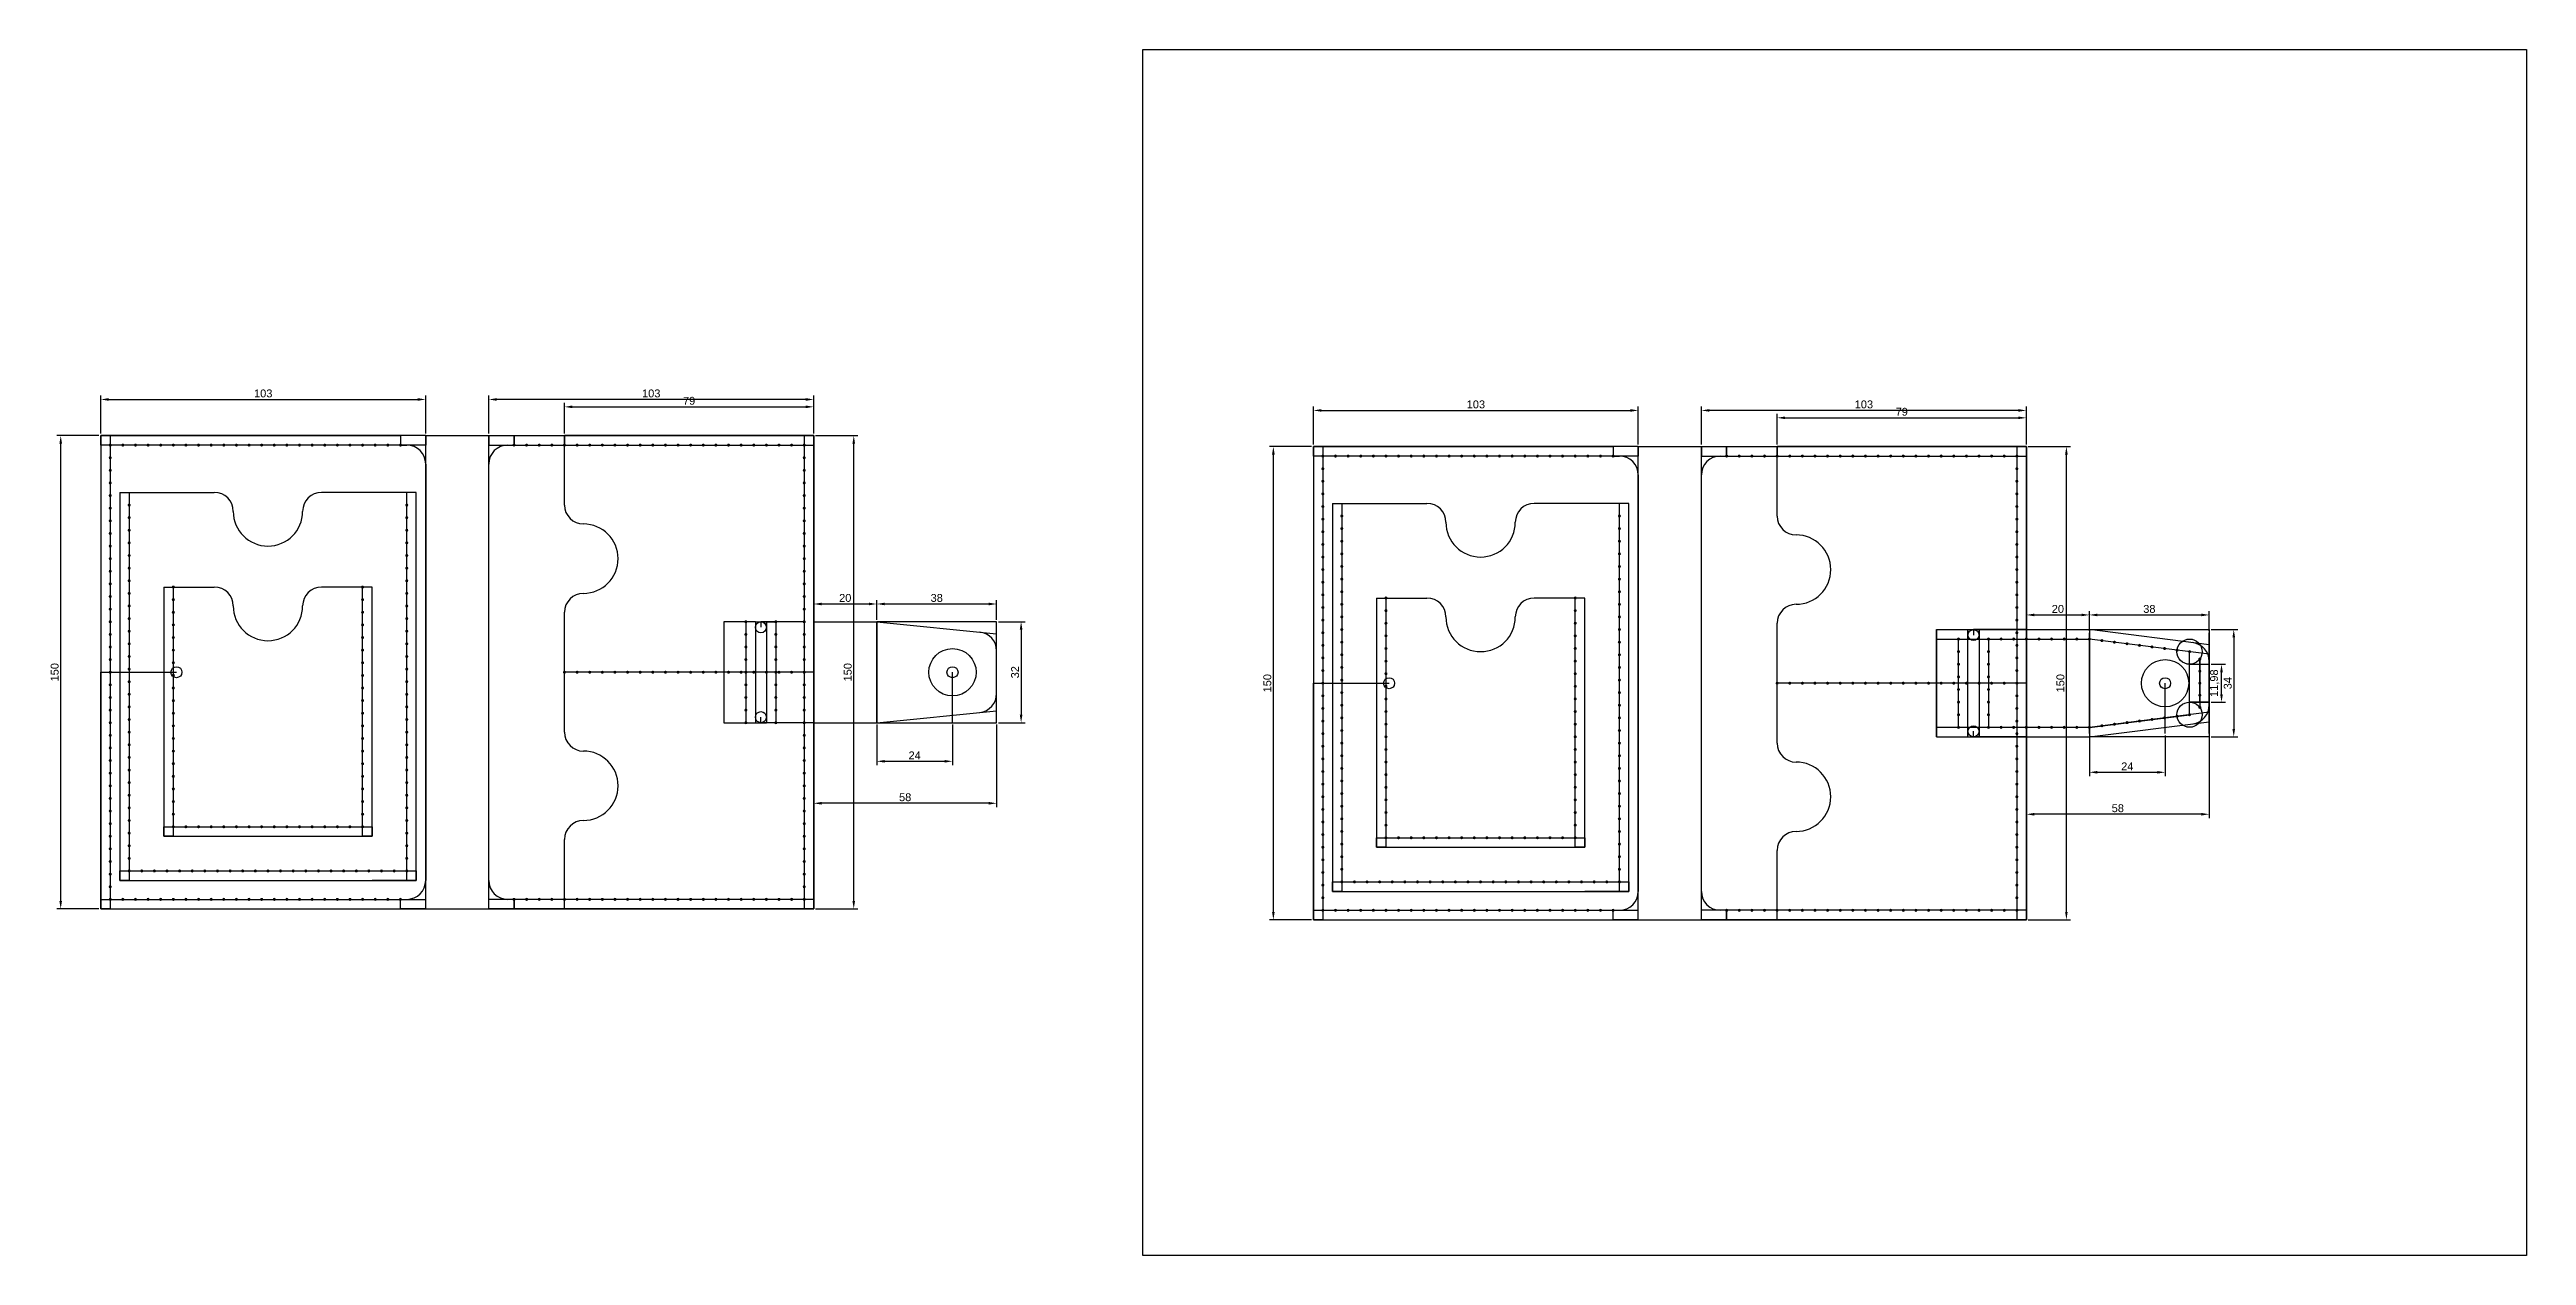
# Model space of a CAD drawing. Header units: millimetres. Extents: x 1335 to 6986, y 304 to 1543.
# Drawn here: x 2431 to 3216, y 990 to 1372 of the extents above; entities that cross this region are included whole.
import ezdxf

# ---------------------------------------------------------------- set-up
doc = ezdxf.new("R2010")
doc.units = ezdxf.units.MM
doc.styles.get("Standard").update_dxf_attribs({"font": 'arial.ttf'})
doc.dimstyles.new('ISO-25', dxfattribs={"dimtxt": 2.5, "dimasz": 2.5, "dimexe": 1.25, "dimexo": 0.625, "dimtad": 1, "dimtxsty": 'Standard', "dimcen": 2.5, "dimadec": 0, "dimazin": 0, "dimtfac": 1, "dimtmove": 0, "dimatfit": 3, "dimfxl": 1, "dimarcsym": 0})

msp = doc.modelspace()

# ---------------------------------------------------------------- blocks, each defined once
blk = doc.blocks.new('*D74')
at = {"color": 0, "lineweight": -2, "transparency": 16777216}
for p, q in [((2673.49, 1249.72), (2686.82, 1249.72)), ((2685.57, 1102.22), (2685.57, 1247.22)), ((2673.49, 1099.72), (2686.82, 1099.72))]:
    blk.add_line(p, q, dxfattribs=at)
at = {"color": 0, "transparency": 16777216}
for points in [[(2685.15, 1247.22), (2685.98, 1247.22), (2685.57, 1249.72)], [(2685.15, 1102.22), (2685.98, 1102.22), (2685.57, 1099.72)]]:
    blk.add_solid(points, dxfattribs=at)
at = {"layer": 'Defpoints', "color": 0, "transparency": 16777216}
for p in [(2672.87, 1249.72), (2685.57, 1249.72), (2672.87, 1099.72)]:
    blk.add_point(p, dxfattribs=at)
at = {"color": 0, "transparency": 16777216, "insert": (2683.67, 1174.72), "char_height": 2.5, "attachment_point": 5, "rotation": 90}
blk.add_mtext('150', dxfattribs=at)
blk = doc.blocks.new('*D75')
at = {"color": 0, "lineweight": -2, "transparency": 16777216}
for p, q in [((2569.87, 1250.35), (2569.87, 1262.44)), ((2670.37, 1261.19), (2572.37, 1261.19)), ((2672.87, 1250.35), (2672.87, 1262.44))]:
    blk.add_line(p, q, dxfattribs=at)
at = {"color": 0, "transparency": 16777216}
for points in [[(2572.37, 1261.61), (2572.37, 1260.77), (2569.87, 1261.19)], [(2670.37, 1261.61), (2670.37, 1260.77), (2672.87, 1261.19)]]:
    blk.add_solid(points, dxfattribs=at)
at = {"layer": 'Defpoints', "color": 0, "transparency": 16777216}
for p in [(2569.87, 1261.19), (2569.87, 1249.72), (2672.87, 1249.72)]:
    blk.add_point(p, dxfattribs=at)
at = {"color": 0, "transparency": 16777216, "insert": (2621.37, 1263.09), "char_height": 2.5, "attachment_point": 5}
blk.add_mtext('103', dxfattribs=at)
blk = doc.blocks.new('*D73')
at = {"color": 0, "lineweight": -2, "transparency": 16777216}
for p, q in [((2593.87, 1250.35), (2593.87, 1260.1)), ((2596.37, 1258.85), (2670.37, 1258.85)), ((2672.87, 1250.35), (2672.87, 1260.1))]:
    blk.add_line(p, q, dxfattribs=at)
at = {"color": 0, "transparency": 16777216}
for points in [[(2596.37, 1259.27), (2596.37, 1258.43), (2593.87, 1258.85)], [(2670.37, 1259.27), (2670.37, 1258.43), (2672.87, 1258.85)]]:
    blk.add_solid(points, dxfattribs=at)
at = {"layer": 'Defpoints', "color": 0, "transparency": 16777216}
for p in [(2672.87, 1258.85), (2593.87, 1249.72), (2672.87, 1249.72)]:
    blk.add_point(p, dxfattribs=at)
at = {"color": 0, "transparency": 16777216, "insert": (2633.37, 1260.75), "char_height": 2.5, "attachment_point": 5}
blk.add_mtext('79', dxfattribs=at)
blk = doc.blocks.new('*D76')
at = {"color": 0, "lineweight": -2, "transparency": 16777216}
for p, q in [((2446.24, 1249.72), (2432.92, 1249.72)), ((2434.17, 1102.22), (2434.17, 1247.22)), ((2446.24, 1099.72), (2432.92, 1099.72))]:
    blk.add_line(p, q, dxfattribs=at)
at = {"color": 0, "transparency": 16777216}
for points in [[(2433.75, 1247.22), (2434.59, 1247.22), (2434.17, 1249.72)], [(2433.75, 1102.22), (2434.59, 1102.22), (2434.17, 1099.72)]]:
    blk.add_solid(points, dxfattribs=at)
at = {"layer": 'Defpoints', "color": 0, "transparency": 16777216}
for p in [(2434.17, 1249.72), (2446.87, 1249.72), (2446.87, 1099.72)]:
    blk.add_point(p, dxfattribs=at)
at = {"color": 0, "transparency": 16777216, "insert": (2432.27, 1174.72), "char_height": 2.5, "attachment_point": 5, "rotation": 90}
blk.add_mtext('150', dxfattribs=at)
blk = doc.blocks.new('*D77')
at = {"color": 0, "lineweight": -2, "transparency": 16777216}
for p, q in [((2446.87, 1250.35), (2446.87, 1262.44)), ((2449.37, 1261.19), (2547.37, 1261.19)), ((2549.87, 1250.35), (2549.87, 1262.44))]:
    blk.add_line(p, q, dxfattribs=at)
at = {"color": 0, "transparency": 16777216}
for points in [[(2449.37, 1261.61), (2449.37, 1260.77), (2446.87, 1261.19)], [(2547.37, 1261.61), (2547.37, 1260.77), (2549.87, 1261.19)]]:
    blk.add_solid(points, dxfattribs=at)
at = {"layer": 'Defpoints', "color": 0, "transparency": 16777216}
for p in [(2549.87, 1261.19), (2446.87, 1249.72), (2549.87, 1249.72)]:
    blk.add_point(p, dxfattribs=at)
at = {"color": 0, "transparency": 16777216, "insert": (2498.37, 1263.09), "char_height": 2.5, "attachment_point": 5}
blk.add_mtext('103', dxfattribs=at)
blk = doc.blocks.new('*D68')
at = {"color": 0, "lineweight": -2, "transparency": 16777216}
for p, q in [((2692.87, 1158.1), (2692.87, 1145.23)), ((2716.87, 1158.1), (2716.87, 1145.23)), ((2695.37, 1146.48), (2714.37, 1146.48))]:
    blk.add_line(p, q, dxfattribs=at)
at = {"color": 0, "transparency": 16777216}
for points in [[(2695.37, 1146.89), (2695.37, 1146.06), (2692.87, 1146.48)], [(2714.37, 1146.89), (2714.37, 1146.06), (2716.87, 1146.48)]]:
    blk.add_solid(points, dxfattribs=at)
at = {"layer": 'Defpoints', "color": 0, "transparency": 16777216}
for p in [(2692.87, 1158.72), (2716.87, 1158.72), (2716.87, 1146.48)]:
    blk.add_point(p, dxfattribs=at)
at = {"color": 0, "transparency": 16777216, "insert": (2704.87, 1148.36), "char_height": 2.5, "attachment_point": 5}
blk.add_mtext('24', dxfattribs=at)
blk = doc.blocks.new('*D69')
at = {"color": 0, "lineweight": -2, "transparency": 16777216}
for p, q in [((2731.49, 1190.72), (2739.87, 1190.72)), ((2738.62, 1188.22), (2738.62, 1161.22)), ((2731.49, 1158.72), (2739.87, 1158.72))]:
    blk.add_line(p, q, dxfattribs=at)
at = {"color": 0, "transparency": 16777216}
for points in [[(2738.2, 1188.22), (2739.04, 1188.22), (2738.62, 1190.72)], [(2738.2, 1161.22), (2739.04, 1161.22), (2738.62, 1158.72)]]:
    blk.add_solid(points, dxfattribs=at)
at = {"layer": 'Defpoints', "color": 0, "transparency": 16777216}
for p in [(2730.87, 1190.72), (2730.87, 1158.72), (2738.62, 1158.72)]:
    blk.add_point(p, dxfattribs=at)
at = {"color": 0, "transparency": 16777216, "insert": (2736.72, 1174.72), "char_height": 2.5, "attachment_point": 5, "rotation": 90}
blk.add_mtext('32', dxfattribs=at)
blk = doc.blocks.new('*D70')
at = {"color": 0, "lineweight": -2, "transparency": 16777216}
for p, q in [((2692.87, 1191.35), (2692.87, 1197.6)), ((2695.37, 1196.35), (2728.37, 1196.35)), ((2730.87, 1191.35), (2730.87, 1197.6))]:
    blk.add_line(p, q, dxfattribs=at)
at = {"color": 0, "transparency": 16777216}
for points in [[(2695.37, 1196.77), (2695.37, 1195.94), (2692.87, 1196.35)], [(2728.37, 1196.77), (2728.37, 1195.94), (2730.87, 1196.35)]]:
    blk.add_solid(points, dxfattribs=at)
at = {"layer": 'Defpoints', "color": 0, "transparency": 16777216}
for p in [(2730.87, 1196.35), (2692.87, 1190.72), (2730.87, 1190.72)]:
    blk.add_point(p, dxfattribs=at)
at = {"color": 0, "transparency": 16777216, "insert": (2711.87, 1198.26), "char_height": 2.5, "attachment_point": 5}
blk.add_mtext('38', dxfattribs=at)
blk = doc.blocks.new('*D71')
at = {"color": 0, "lineweight": -2, "transparency": 16777216}
for p, q in [((2672.87, 1158.1), (2672.87, 1131.92)), ((2730.87, 1158.1), (2730.87, 1131.92)), ((2728.37, 1133.17), (2675.37, 1133.17))]:
    blk.add_line(p, q, dxfattribs=at)
at = {"color": 0, "transparency": 16777216}
for points in [[(2675.37, 1133.59), (2675.37, 1132.76), (2672.87, 1133.17)], [(2728.37, 1133.59), (2728.37, 1132.76), (2730.87, 1133.17)]]:
    blk.add_solid(points, dxfattribs=at)
at = {"layer": 'Defpoints', "color": 0, "transparency": 16777216}
for p in [(2672.87, 1158.72), (2730.87, 1158.72), (2672.87, 1133.17)]:
    blk.add_point(p, dxfattribs=at)
at = {"color": 0, "transparency": 16777216, "insert": (2701.87, 1135.08), "char_height": 2.5, "attachment_point": 5}
blk.add_mtext('58', dxfattribs=at)
blk = doc.blocks.new('*D72')
at = {"color": 0, "lineweight": -2, "transparency": 16777216}
for p, q in [((2672.87, 1191.35), (2672.87, 1197.6)), ((2675.37, 1196.35), (2690.37, 1196.35)), ((2692.87, 1191.35), (2692.87, 1197.6))]:
    blk.add_line(p, q, dxfattribs=at)
at = {"color": 0, "transparency": 16777216}
for points in [[(2675.37, 1196.77), (2675.37, 1195.94), (2672.87, 1196.35)], [(2690.37, 1196.77), (2690.37, 1195.94), (2692.87, 1196.35)]]:
    blk.add_solid(points, dxfattribs=at)
at = {"layer": 'Defpoints', "color": 0, "transparency": 16777216}
for p in [(2692.87, 1196.35), (2672.87, 1190.72), (2692.87, 1190.72)]:
    blk.add_point(p, dxfattribs=at)
at = {"color": 0, "transparency": 16777216, "insert": (2682.87, 1198.26), "char_height": 2.5, "attachment_point": 5}
blk.add_mtext('20', dxfattribs=at)
blk = doc.blocks.new('*D86')
at = {"color": 0, "lineweight": -2, "transparency": 16777216}
for p, q in [((3057.9, 1246.24), (3071.23, 1246.24)), ((3069.98, 1098.74), (3069.98, 1243.74)), ((3057.9, 1096.24), (3071.23, 1096.24))]:
    blk.add_line(p, q, dxfattribs=at)
at = {"color": 0, "transparency": 16777216}
for points in [[(3069.56, 1243.74), (3070.39, 1243.74), (3069.98, 1246.24)], [(3069.56, 1098.74), (3070.39, 1098.74), (3069.98, 1096.24)]]:
    blk.add_solid(points, dxfattribs=at)
at = {"layer": 'Defpoints', "color": 0, "transparency": 16777216}
for p in [(3057.28, 1246.24), (3069.98, 1246.24), (3057.28, 1096.24)]:
    blk.add_point(p, dxfattribs=at)
at = {"color": 0, "transparency": 16777216, "insert": (3068.08, 1171.24), "char_height": 2.5, "attachment_point": 5, "rotation": 90}
blk.add_mtext('150', dxfattribs=at)
blk = doc.blocks.new('*D87')
at = {"color": 0, "lineweight": -2, "transparency": 16777216}
for p, q in [((2954.28, 1246.87), (2954.28, 1258.96)), ((3054.78, 1257.71), (2956.78, 1257.71)), ((3057.28, 1246.87), (3057.28, 1258.96))]:
    blk.add_line(p, q, dxfattribs=at)
at = {"color": 0, "transparency": 16777216}
for points in [[(2956.78, 1258.13), (2956.78, 1257.3), (2954.28, 1257.71)], [(3054.78, 1258.13), (3054.78, 1257.3), (3057.28, 1257.71)]]:
    blk.add_solid(points, dxfattribs=at)
at = {"layer": 'Defpoints', "color": 0, "transparency": 16777216}
for p in [(2954.28, 1257.71), (2954.28, 1246.24), (3057.28, 1246.24)]:
    blk.add_point(p, dxfattribs=at)
at = {"color": 0, "transparency": 16777216, "insert": (3005.78, 1259.62), "char_height": 2.5, "attachment_point": 5}
blk.add_mtext('103', dxfattribs=at)
blk = doc.blocks.new('*D78')
at = {"color": 0, "lineweight": -2, "transparency": 16777216}
for p, q in [((2978.28, 1246.87), (2978.28, 1256.62)), ((3057.28, 1246.87), (3057.28, 1256.62)), ((2980.78, 1255.37), (3054.78, 1255.37))]:
    blk.add_line(p, q, dxfattribs=at)
at = {"color": 0, "transparency": 16777216}
for points in [[(2980.78, 1255.79), (2980.78, 1254.96), (2978.28, 1255.37)], [(3054.78, 1255.79), (3054.78, 1254.96), (3057.28, 1255.37)]]:
    blk.add_solid(points, dxfattribs=at)
at = {"layer": 'Defpoints', "color": 0, "transparency": 16777216}
for p in [(3057.28, 1255.37), (2978.28, 1246.24), (3057.28, 1246.24)]:
    blk.add_point(p, dxfattribs=at)
at = {"color": 0, "transparency": 16777216, "insert": (3017.78, 1257.28), "char_height": 2.5, "attachment_point": 5}
blk.add_mtext('79', dxfattribs=at)
blk = doc.blocks.new('*D79')
at = {"color": 0, "lineweight": -2, "transparency": 16777216}
for p, q in [((2830.65, 1246.24), (2817.33, 1246.24)), ((2818.58, 1098.74), (2818.58, 1243.74)), ((2830.65, 1096.24), (2817.33, 1096.24))]:
    blk.add_line(p, q, dxfattribs=at)
at = {"color": 0, "transparency": 16777216}
for points in [[(2818.16, 1243.74), (2819, 1243.74), (2818.58, 1246.24)], [(2818.16, 1098.74), (2819, 1098.74), (2818.58, 1096.24)]]:
    blk.add_solid(points, dxfattribs=at)
at = {"layer": 'Defpoints', "color": 0, "transparency": 16777216}
for p in [(2818.58, 1246.24), (2831.28, 1246.24), (2831.28, 1096.24)]:
    blk.add_point(p, dxfattribs=at)
at = {"color": 0, "transparency": 16777216, "insert": (2816.68, 1171.24), "char_height": 2.5, "attachment_point": 5, "rotation": 90}
blk.add_mtext('150', dxfattribs=at)
blk = doc.blocks.new('*D80')
at = {"color": 0, "lineweight": -2, "transparency": 16777216}
for p, q in [((2831.28, 1246.87), (2831.28, 1258.96)), ((2833.78, 1257.71), (2931.78, 1257.71)), ((2934.28, 1246.87), (2934.28, 1258.96))]:
    blk.add_line(p, q, dxfattribs=at)
at = {"color": 0, "transparency": 16777216}
for points in [[(2833.78, 1258.13), (2833.78, 1257.3), (2831.28, 1257.71)], [(2931.78, 1258.13), (2931.78, 1257.3), (2934.28, 1257.71)]]:
    blk.add_solid(points, dxfattribs=at)
at = {"layer": 'Defpoints', "color": 0, "transparency": 16777216}
for p in [(2934.28, 1257.71), (2831.28, 1246.24), (2934.28, 1246.24)]:
    blk.add_point(p, dxfattribs=at)
at = {"color": 0, "transparency": 16777216, "insert": (2882.78, 1259.62), "char_height": 2.5, "attachment_point": 5}
blk.add_mtext('103', dxfattribs=at)
blk = doc.blocks.new('*D81')
at = {"color": 0, "lineweight": -2, "transparency": 16777216}
for p, q in [((3077.28, 1154.62), (3077.28, 1141.75)), ((3101.28, 1154.62), (3101.28, 1141.75)), ((3079.78, 1143), (3098.78, 1143))]:
    blk.add_line(p, q, dxfattribs=at)
at = {"color": 0, "transparency": 16777216}
for points in [[(3079.78, 1143.42), (3079.78, 1142.58), (3077.28, 1143)], [(3098.78, 1143.42), (3098.78, 1142.58), (3101.28, 1143)]]:
    blk.add_solid(points, dxfattribs=at)
at = {"layer": 'Defpoints', "color": 0, "transparency": 16777216}
for p in [(3077.28, 1155.24), (3101.28, 1155.24), (3101.28, 1143)]:
    blk.add_point(p, dxfattribs=at)
at = {"color": 0, "transparency": 16777216, "insert": (3089.28, 1144.88), "char_height": 2.5, "attachment_point": 5}
blk.add_mtext('24', dxfattribs=at)
blk = doc.blocks.new('*D82')
at = {"color": 0, "lineweight": -2, "transparency": 16777216}
for p, q in [((3115.9, 1188.24), (3124.28, 1188.24)), ((3123.03, 1185.74), (3123.03, 1156.74)), ((3115.9, 1154.24), (3124.28, 1154.24))]:
    blk.add_line(p, q, dxfattribs=at)
at = {"color": 0, "transparency": 16777216}
for points in [[(3122.61, 1185.74), (3123.45, 1185.74), (3123.03, 1188.24)], [(3122.61, 1156.74), (3123.45, 1156.74), (3123.03, 1154.24)]]:
    blk.add_solid(points, dxfattribs=at)
at = {"layer": 'Defpoints', "color": 0, "transparency": 16777216}
for p in [(3115.28, 1188.24), (3115.28, 1154.24), (3123.03, 1154.24)]:
    blk.add_point(p, dxfattribs=at)
at = {"color": 0, "transparency": 16777216, "insert": (3121.13, 1171.24), "char_height": 2.5, "attachment_point": 5, "rotation": 90}
blk.add_mtext('34', dxfattribs=at)
blk = doc.blocks.new('*D83')
at = {"color": 0, "lineweight": -2, "transparency": 16777216}
for p, q in [((3077.28, 1187.87), (3077.28, 1194.13)), ((3115.28, 1187.87), (3115.28, 1194.13)), ((3079.78, 1192.88), (3112.78, 1192.88))]:
    blk.add_line(p, q, dxfattribs=at)
at = {"color": 0, "transparency": 16777216}
for points in [[(3079.78, 1193.29), (3079.78, 1192.46), (3077.28, 1192.88)], [(3112.78, 1193.29), (3112.78, 1192.46), (3115.28, 1192.88)]]:
    blk.add_solid(points, dxfattribs=at)
at = {"layer": 'Defpoints', "color": 0, "transparency": 16777216}
for p in [(3077.28, 1187.24), (3115.28, 1192.88), (3115.28, 1187.24)]:
    blk.add_point(p, dxfattribs=at)
at = {"color": 0, "transparency": 16777216, "insert": (3096.28, 1194.78), "char_height": 2.5, "attachment_point": 5}
blk.add_mtext('38', dxfattribs=at)
blk = doc.blocks.new('*D84')
at = {"color": 0, "lineweight": -2, "transparency": 16777216}
for p, q in [((3057.28, 1154.62), (3057.28, 1128.45)), ((3115.28, 1154.62), (3115.28, 1128.45)), ((3112.78, 1129.7), (3059.78, 1129.7))]:
    blk.add_line(p, q, dxfattribs=at)
at = {"color": 0, "transparency": 16777216}
for points in [[(3059.78, 1130.11), (3059.78, 1129.28), (3057.28, 1129.7)], [(3112.78, 1130.11), (3112.78, 1129.28), (3115.28, 1129.7)]]:
    blk.add_solid(points, dxfattribs=at)
at = {"layer": 'Defpoints', "color": 0, "transparency": 16777216}
for p in [(3057.28, 1155.24), (3115.28, 1155.24), (3057.28, 1129.7)]:
    blk.add_point(p, dxfattribs=at)
at = {"color": 0, "transparency": 16777216, "insert": (3086.28, 1131.6), "char_height": 2.5, "attachment_point": 5}
blk.add_mtext('58', dxfattribs=at)
blk = doc.blocks.new('*D85')
at = {"color": 0, "lineweight": -2, "transparency": 16777216}
for p, q in [((3057.28, 1187.87), (3057.28, 1194.13)), ((3077.28, 1187.87), (3077.28, 1194.13)), ((3059.78, 1192.88), (3074.78, 1192.88))]:
    blk.add_line(p, q, dxfattribs=at)
at = {"color": 0, "transparency": 16777216}
for points in [[(3059.78, 1193.29), (3059.78, 1192.46), (3057.28, 1192.88)], [(3074.78, 1193.29), (3074.78, 1192.46), (3077.28, 1192.88)]]:
    blk.add_solid(points, dxfattribs=at)
at = {"layer": 'Defpoints', "color": 0, "transparency": 16777216}
for p in [(3057.28, 1187.24), (3077.28, 1192.88), (3077.28, 1187.24)]:
    blk.add_point(p, dxfattribs=at)
at = {"color": 0, "transparency": 16777216, "insert": (3067.28, 1194.78), "char_height": 2.5, "attachment_point": 5}
blk.add_mtext('20', dxfattribs=at)
blk = doc.blocks.new('*D88')
at = {"color": 0, "lineweight": -2, "transparency": 16777216}
for p, q in [((3115.9, 1177.23), (3120.4, 1177.23)), ((3119.15, 1167.76), (3119.15, 1174.73)), ((3115.9, 1165.26), (3120.4, 1165.26))]:
    blk.add_line(p, q, dxfattribs=at)
at = {"color": 0, "transparency": 16777216}
for points in [[(3118.73, 1174.73), (3119.57, 1174.73), (3119.15, 1177.23)], [(3118.73, 1167.76), (3119.57, 1167.76), (3119.15, 1165.26)]]:
    blk.add_solid(points, dxfattribs=at)
at = {"layer": 'Defpoints', "color": 0, "transparency": 16777216}
for p in [(3115.28, 1177.23), (3119.15, 1177.23), (3115.28, 1165.26)]:
    blk.add_point(p, dxfattribs=at)
at = {"color": 0, "transparency": 16777216, "insert": (3117.02, 1171.24), "char_height": 2.5, "attachment_point": 5, "rotation": 90}
blk.add_mtext('11,98', dxfattribs=at)

# ---------------------------------------------------------------- dimensions: what is measured, and where the dimension line sits
at = {"color": 3}
for base, p1, p2, picture, middle in [((2549.869, 1261.19), (2446.869, 1249.721), (2549.869, 1249.721), '*D77', (2498.369, 1263.092)), ((2672.869, 1258.85), (2593.869, 1249.721), (2672.869, 1249.721), '*D73', (2633.369, 1260.751)), ((2934.279, 1257.714), (2831.279, 1246.245), (2934.279, 1246.245), '*D80', (2882.779, 1259.616)), ((3057.279, 1255.374), (2978.279, 1246.245), (3057.279, 1246.245), '*D78', (3017.779, 1257.275)), ((2692.869, 1196.354), (2672.869, 1190.721), (2692.869, 1190.721), '*D72', (2682.869, 1198.255)), ((2730.869, 1196.354), (2692.869, 1190.721), (2730.869, 1190.721), '*D70', (2711.869, 1198.256)), ((3077.279, 1192.878), (3057.279, 1187.245), (3077.279, 1187.245), '*D85', (3067.279, 1194.78)), ((3115.279, 1192.878), (3077.279, 1187.245), (3115.279, 1187.245), '*D83', (3096.279, 1194.781)), ((2672.869, 1133.174), (2730.869, 1158.721), (2672.869, 1158.721), '*D71', (2701.869, 1135.075)), ((2716.869, 1146.476), (2692.869, 1158.721), (2716.869, 1158.721), '*D68', (2704.869, 1148.356)), ((3057.279, 1129.698), (3115.279, 1155.245), (3057.279, 1155.245), '*D84', (3086.279, 1131.6)), ((3101.279, 1143), (3077.279, 1155.245), (3101.279, 1155.245), '*D81', (3089.279, 1144.88))]:
    dim = msp.add_linear_dim(base=base, p1=p1, p2=p2, dimstyle='ISO-25', dxfattribs=at)
    dim.commit()
    dim.dimension.update_dxf_attribs({"geometry": picture, "text_midpoint": middle})
for base, p1, p2, angle, picture, middle in [((2569.869, 1261.19), (2672.869, 1249.721), (2569.869, 1249.721), 180, '*D75', (2621.369, 1263.092)), ((2954.279, 1257.714), (3057.279, 1246.245), (2954.279, 1246.245), 180, '*D87', (3005.779, 1259.616)), ((2434.171, 1249.721), (2446.869, 1099.721), (2446.869, 1249.721), 90, '*D76', (2432.27, 1174.721)), ((2685.567, 1249.721), (2672.869, 1099.721), (2672.869, 1249.721), 90, '*D74', (2683.665, 1174.721)), ((2818.581, 1246.245), (2831.279, 1096.245), (2831.279, 1246.245), 90, '*D79', (2816.68, 1171.245)), ((3069.977, 1246.245), (3057.279, 1096.245), (3057.279, 1246.245), 90, '*D86', (3068.075, 1171.245)), ((2738.621, 1158.721), (2730.869, 1190.721), (2730.869, 1158.721), 90, '*D69', (2736.718, 1174.721)), ((3123.031, 1154.245), (3115.279, 1188.245), (3115.279, 1154.245), 90, '*D82', (3121.128, 1171.245)), ((3119.15, 1177.232), (3115.279, 1165.255), (3115.279, 1177.232), 90, '*D88', (3117.023, 1171.243))]:
    dim = msp.add_linear_dim(base=base, p1=p1, p2=p2, angle=angle, dimstyle='ISO-25', dxfattribs=at)
    dim.commit()
    dim.dimension.update_dxf_attribs({"geometry": picture, "text_midpoint": middle})

# ---------------------------------------------------------------- hatches: boundary and pattern name
h = msp.add_hatch(color=256)
h.dxf.hatch_style = 1
h.paths.add_polyline_path([(2450.369, 1246.721, 1), (2449.369, 1246.721, 1)])
h = msp.add_hatch(color=256)
h.dxf.hatch_style = 1
h.paths.add_polyline_path([(2450.369, 1242.721, 1), (2449.369, 1242.721, 1)])
h = msp.add_hatch(color=256)
h.dxf.hatch_style = 1
h.paths.add_polyline_path([(2454.369, 1246.721, 1), (2453.369, 1246.721, 1)])
h = msp.add_hatch(color=256)
h.dxf.hatch_style = 1
h.paths.add_polyline_path([(2458.369, 1246.721, 1), (2457.369, 1246.721, 1)])
h = msp.add_hatch(color=256)
h.dxf.hatch_style = 1
h.paths.add_polyline_path([(2462.369, 1246.721, 1), (2461.369, 1246.721, 1)])
h = msp.add_hatch(color=256)
h.dxf.hatch_style = 1
h.paths.add_polyline_path([(2466.369, 1246.721, 1), (2465.369, 1246.721, 1)])
h = msp.add_hatch(color=256)
h.dxf.hatch_style = 1
h.paths.add_polyline_path([(2470.369, 1246.721, 1), (2469.369, 1246.721, 1)])
h = msp.add_hatch(color=256)
h.dxf.hatch_style = 1
h.paths.add_polyline_path([(2474.369, 1246.721, 1), (2473.369, 1246.721, 1)])
h = msp.add_hatch(color=256)
h.dxf.hatch_style = 1
h.paths.add_polyline_path([(2478.369, 1246.721, 1), (2477.369, 1246.721, 1)])
h = msp.add_hatch(color=256)
h.dxf.hatch_style = 1
h.paths.add_polyline_path([(2482.369, 1246.721, 1), (2481.369, 1246.721, 1)])
h = msp.add_hatch(color=256)
h.dxf.hatch_style = 1
h.paths.add_polyline_path([(2486.369, 1246.721, 1), (2485.369, 1246.721, 1)])
h = msp.add_hatch(color=256)
h.dxf.hatch_style = 1
h.paths.add_polyline_path([(2490.369, 1246.721, 1), (2489.369, 1246.721, 1)])
h = msp.add_hatch(color=256)
h.dxf.hatch_style = 1
h.paths.add_polyline_path([(2494.369, 1246.721, 1), (2493.369, 1246.721, 1)])
h = msp.add_hatch(color=256)
h.dxf.hatch_style = 1
h.paths.add_polyline_path([(2498.369, 1246.721, 1), (2497.369, 1246.721, 1)])
h = msp.add_hatch(color=256)
h.dxf.hatch_style = 1
h.paths.add_polyline_path([(2502.369, 1246.721, 1), (2501.369, 1246.721, 1)])
h = msp.add_hatch(color=256)
h.dxf.hatch_style = 1
h.paths.add_polyline_path([(2506.369, 1246.721, 1), (2505.369, 1246.721, 1)])
h = msp.add_hatch(color=256)
h.dxf.hatch_style = 1
h.paths.add_polyline_path([(2510.369, 1246.721, 1), (2509.369, 1246.721, 1)])
h = msp.add_hatch(color=256)
h.dxf.hatch_style = 1
h.paths.add_polyline_path([(2514.369, 1246.721, 1), (2513.369, 1246.721, 1)])
h = msp.add_hatch(color=256)
h.dxf.hatch_style = 1
h.paths.add_polyline_path([(2518.369, 1246.721, 1), (2517.369, 1246.721, 1)])
h = msp.add_hatch(color=256)
h.dxf.hatch_style = 1
h.paths.add_polyline_path([(2522.369, 1246.721, 1), (2521.369, 1246.721, 1)])
h = msp.add_hatch(color=256)
h.dxf.hatch_style = 1
h.paths.add_polyline_path([(2526.369, 1246.721, 1), (2525.369, 1246.721, 1)])
h = msp.add_hatch(color=256)
h.dxf.hatch_style = 1
h.paths.add_polyline_path([(2530.369, 1246.721, 1), (2529.369, 1246.721, 1)])
h = msp.add_hatch(color=256)
h.dxf.hatch_style = 1
h.paths.add_polyline_path([(2534.369, 1246.721, 1), (2533.369, 1246.721, 1)])
h = msp.add_hatch(color=256)
h.dxf.hatch_style = 1
h.paths.add_polyline_path([(2538.369, 1246.721, 1), (2537.369, 1246.721, 1)])
h = msp.add_hatch(color=256)
h.dxf.hatch_style = 1
h.paths.add_polyline_path([(2542.369, 1246.721, 1), (2541.369, 1246.721, 1)])
h = msp.add_hatch(color=256)
h.dxf.hatch_style = 1
h.paths.add_polyline_path([(2577.369, 1246.721, -1), (2578.369, 1246.721, -1)])
h = msp.add_hatch(color=256)
h.dxf.hatch_style = 1
h.paths.add_polyline_path([(2581.369, 1246.721, -1), (2582.369, 1246.721, -1)])
h = msp.add_hatch(color=256)
h.dxf.hatch_style = 1
h.paths.add_polyline_path([(2585.369, 1246.721, -1), (2586.369, 1246.721, -1)])
h = msp.add_hatch(color=256)
h.dxf.hatch_style = 1
h.paths.add_polyline_path([(2589.369, 1246.721, -1), (2590.369, 1246.721, -1)])
h = msp.add_hatch(color=256)
h.dxf.hatch_style = 1
h.paths.add_polyline_path([(2593.369, 1246.721, -1), (2594.369, 1246.721, -1)])
h = msp.add_hatch(color=256)
h.dxf.hatch_style = 1
h.paths.add_polyline_path([(2594.369, 1246.721, 1), (2593.369, 1246.721, 1)])
h = msp.add_hatch(color=256)
h.dxf.hatch_style = 1
h.paths.add_polyline_path([(2597.369, 1246.721, -1), (2598.369, 1246.721, -1)])
h = msp.add_hatch(color=256)
h.dxf.hatch_style = 1
h.paths.add_polyline_path([(2598.369, 1246.721, 1), (2597.369, 1246.721, 1)])
h = msp.add_hatch(color=256)
h.dxf.hatch_style = 1
h.paths.add_polyline_path([(2601.369, 1246.721, -1), (2602.369, 1246.721, -1)])
h = msp.add_hatch(color=256)
h.dxf.hatch_style = 1
h.paths.add_polyline_path([(2602.369, 1246.721, 1), (2601.369, 1246.721, 1)])
h = msp.add_hatch(color=256)
h.dxf.hatch_style = 1
h.paths.add_polyline_path([(2605.369, 1246.721, -1), (2606.369, 1246.721, -1)])
h = msp.add_hatch(color=256)
h.dxf.hatch_style = 1
h.paths.add_polyline_path([(2606.369, 1246.721, 1), (2605.369, 1246.721, 1)])
h = msp.add_hatch(color=256)
h.dxf.hatch_style = 1
h.paths.add_polyline_path([(2609.369, 1246.721, -1), (2610.369, 1246.721, -1)])
h = msp.add_hatch(color=256)
h.dxf.hatch_style = 1
h.paths.add_polyline_path([(2610.369, 1246.721, 1), (2609.369, 1246.721, 1)])
h = msp.add_hatch(color=256)
h.dxf.hatch_style = 1
h.paths.add_polyline_path([(2613.369, 1246.721, -1), (2614.369, 1246.721, -1)])
h = msp.add_hatch(color=256)
h.dxf.hatch_style = 1
h.paths.add_polyline_path([(2614.369, 1246.721, 1), (2613.369, 1246.721, 1)])
h = msp.add_hatch(color=256)
h.dxf.hatch_style = 1
h.paths.add_polyline_path([(2617.369, 1246.721, -1), (2618.369, 1246.721, -1)])
h = msp.add_hatch(color=256)
h.dxf.hatch_style = 1
h.paths.add_polyline_path([(2618.369, 1246.721, 1), (2617.369, 1246.721, 1)])
h = msp.add_hatch(color=256)
h.dxf.hatch_style = 1
h.paths.add_polyline_path([(2621.369, 1246.721, -1), (2622.369, 1246.721, -1)])
h = msp.add_hatch(color=256)
h.dxf.hatch_style = 1
h.paths.add_polyline_path([(2622.369, 1246.721, 1), (2621.369, 1246.721, 1)])
h = msp.add_hatch(color=256)
h.dxf.hatch_style = 1
h.paths.add_polyline_path([(2625.369, 1246.721, -1), (2626.369, 1246.721, -1)])
h = msp.add_hatch(color=256)
h.dxf.hatch_style = 1
h.paths.add_polyline_path([(2626.369, 1246.721, 1), (2625.369, 1246.721, 1)])
h = msp.add_hatch(color=256)
h.dxf.hatch_style = 1
h.paths.add_polyline_path([(2629.369, 1246.721, -1), (2630.369, 1246.721, -1)])
h = msp.add_hatch(color=256)
h.dxf.hatch_style = 1
h.paths.add_polyline_path([(2630.369, 1246.721, 1), (2629.369, 1246.721, 1)])
h = msp.add_hatch(color=256)
h.dxf.hatch_style = 1
h.paths.add_polyline_path([(2633.369, 1246.721, -1), (2634.369, 1246.721, -1)])
h = msp.add_hatch(color=256)
h.dxf.hatch_style = 1
h.paths.add_polyline_path([(2634.369, 1246.721, 1), (2633.369, 1246.721, 1)])
h = msp.add_hatch(color=256)
h.dxf.hatch_style = 1
h.paths.add_polyline_path([(2637.369, 1246.721, -1), (2638.369, 1246.721, -1)])
h = msp.add_hatch(color=256)
h.dxf.hatch_style = 1
h.paths.add_polyline_path([(2638.369, 1246.721, 1), (2637.369, 1246.721, 1)])
h = msp.add_hatch(color=256)
h.dxf.hatch_style = 1
h.paths.add_polyline_path([(2641.369, 1246.721, -1), (2642.369, 1246.721, -1)])
h = msp.add_hatch(color=256)
h.dxf.hatch_style = 1
h.paths.add_polyline_path([(2642.369, 1246.721, 1), (2641.369, 1246.721, 1)])
h = msp.add_hatch(color=256)
h.dxf.hatch_style = 1
h.paths.add_polyline_path([(2645.369, 1246.721, -1), (2646.369, 1246.721, -1)])
h = msp.add_hatch(color=256)
h.dxf.hatch_style = 1
h.paths.add_polyline_path([(2646.369, 1246.721, 1), (2645.369, 1246.721, 1)])
h = msp.add_hatch(color=256)
h.dxf.hatch_style = 1
h.paths.add_polyline_path([(2649.369, 1246.721, -1), (2650.369, 1246.721, -1)])
h = msp.add_hatch(color=256)
h.dxf.hatch_style = 1
h.paths.add_polyline_path([(2650.369, 1246.721, 1), (2649.369, 1246.721, 1)])
h = msp.add_hatch(color=256)
h.dxf.hatch_style = 1
h.paths.add_polyline_path([(2653.369, 1246.721, -1), (2654.369, 1246.721, -1)])
h = msp.add_hatch(color=256)
h.dxf.hatch_style = 1
h.paths.add_polyline_path([(2654.369, 1246.721, 1), (2653.369, 1246.721, 1)])
h = msp.add_hatch(color=256)
h.dxf.hatch_style = 1
h.paths.add_polyline_path([(2657.369, 1246.721, -1), (2658.369, 1246.721, -1)])
h = msp.add_hatch(color=256)
h.dxf.hatch_style = 1
h.paths.add_polyline_path([(2658.369, 1246.721, 1), (2657.369, 1246.721, 1)])
h = msp.add_hatch(color=256)
h.dxf.hatch_style = 1
h.paths.add_polyline_path([(2661.369, 1246.721, -1), (2662.369, 1246.721, -1)])
h = msp.add_hatch(color=256)
h.dxf.hatch_style = 1
h.paths.add_polyline_path([(2662.369, 1246.721, 1), (2661.369, 1246.721, 1)])
h = msp.add_hatch(color=256)
h.dxf.hatch_style = 1
h.paths.add_polyline_path([(2665.369, 1246.721, -1), (2666.369, 1246.721, -1)])
h = msp.add_hatch(color=256)
h.dxf.hatch_style = 1
h.paths.add_polyline_path([(2666.369, 1246.721, 1), (2665.369, 1246.721, 1)])
h = msp.add_hatch(color=256)
h.dxf.hatch_style = 1
h.paths.add_polyline_path([(2669.369, 1246.721, -1), (2670.369, 1246.721, -1)])
h = msp.add_hatch(color=256)
h.dxf.hatch_style = 1
h.paths.add_polyline_path([(2670.369, 1246.721, 1), (2669.369, 1246.721, 1)])
h = msp.add_hatch(color=256)
h.dxf.hatch_style = 1
h.paths.add_polyline_path([(2669.369, 1242.721, -1), (2670.369, 1242.721, -1)])
h = msp.add_hatch(color=256)
h.dxf.hatch_style = 1
h.paths.add_polyline_path([(2670.369, 1242.721, 1), (2669.369, 1242.721, 1)])
h = msp.add_hatch(color=256)
h.dxf.hatch_style = 1
h.paths.add_polyline_path([(2834.779, 1243.245, 1), (2833.779, 1243.245, 1)])
h = msp.add_hatch(color=256)
h.dxf.hatch_style = 1
h.paths.add_polyline_path([(2838.779, 1243.245, 1), (2837.779, 1243.245, 1)])
h = msp.add_hatch(color=256)
h.dxf.hatch_style = 1
h.paths.add_polyline_path([(2842.779, 1243.245, 1), (2841.779, 1243.245, 1)])
h = msp.add_hatch(color=256)
h.dxf.hatch_style = 1
h.paths.add_polyline_path([(2846.779, 1243.245, 1), (2845.779, 1243.245, 1)])
h = msp.add_hatch(color=256)
h.dxf.hatch_style = 1
h.paths.add_polyline_path([(2850.779, 1243.245, 1), (2849.779, 1243.245, 1)])
h = msp.add_hatch(color=256)
h.dxf.hatch_style = 1
h.paths.add_polyline_path([(2854.779, 1243.245, 1), (2853.779, 1243.245, 1)])
h = msp.add_hatch(color=256)
h.dxf.hatch_style = 1
h.paths.add_polyline_path([(2858.779, 1243.245, 1), (2857.779, 1243.245, 1)])
h = msp.add_hatch(color=256)
h.dxf.hatch_style = 1
h.paths.add_polyline_path([(2862.779, 1243.245, 1), (2861.779, 1243.245, 1)])
h = msp.add_hatch(color=256)
h.dxf.hatch_style = 1
h.paths.add_polyline_path([(2866.779, 1243.245, 1), (2865.779, 1243.245, 1)])
h = msp.add_hatch(color=256)
h.dxf.hatch_style = 1
h.paths.add_polyline_path([(2870.779, 1243.245, 1), (2869.779, 1243.245, 1)])
h = msp.add_hatch(color=256)
h.dxf.hatch_style = 1
h.paths.add_polyline_path([(2874.779, 1243.245, 1), (2873.779, 1243.245, 1)])
h = msp.add_hatch(color=256)
h.dxf.hatch_style = 1
h.paths.add_polyline_path([(2878.779, 1243.245, 1), (2877.779, 1243.245, 1)])
h = msp.add_hatch(color=256)
h.dxf.hatch_style = 1
h.paths.add_polyline_path([(2882.779, 1243.245, 1), (2881.779, 1243.245, 1)])
h = msp.add_hatch(color=256)
h.dxf.hatch_style = 1
h.paths.add_polyline_path([(2886.779, 1243.245, 1), (2885.779, 1243.245, 1)])
h = msp.add_hatch(color=256)
h.dxf.hatch_style = 1
h.paths.add_polyline_path([(2890.779, 1243.245, 1), (2889.779, 1243.245, 1)])
h = msp.add_hatch(color=256)
h.dxf.hatch_style = 1
h.paths.add_polyline_path([(2894.779, 1243.245, 1), (2893.779, 1243.245, 1)])
h = msp.add_hatch(color=256)
h.dxf.hatch_style = 1
h.paths.add_polyline_path([(2898.779, 1243.245, 1), (2897.779, 1243.245, 1)])
h = msp.add_hatch(color=256)
h.dxf.hatch_style = 1
h.paths.add_polyline_path([(2902.779, 1243.245, 1), (2901.779, 1243.245, 1)])
h = msp.add_hatch(color=256)
h.dxf.hatch_style = 1
h.paths.add_polyline_path([(2906.779, 1243.245, 1), (2905.779, 1243.245, 1)])
h = msp.add_hatch(color=256)
h.dxf.hatch_style = 1
h.paths.add_polyline_path([(2910.779, 1243.245, 1), (2909.779, 1243.245, 1)])
h = msp.add_hatch(color=256)
h.dxf.hatch_style = 1
h.paths.add_polyline_path([(2914.779, 1243.245, 1), (2913.779, 1243.245, 1)])
h = msp.add_hatch(color=256)
h.dxf.hatch_style = 1
h.paths.add_polyline_path([(2918.779, 1243.245, 1), (2917.779, 1243.245, 1)])
h = msp.add_hatch(color=256)
h.dxf.hatch_style = 1
h.paths.add_polyline_path([(2922.779, 1243.245, 1), (2921.779, 1243.245, 1)])
h = msp.add_hatch(color=256)
h.dxf.hatch_style = 1
h.paths.add_polyline_path([(2926.779, 1243.245, 1), (2925.779, 1243.245, 1)])
h = msp.add_hatch(color=256)
h.dxf.hatch_style = 1
h.paths.add_polyline_path([(2961.779, 1243.245, -1), (2962.779, 1243.245, -1)])
h = msp.add_hatch(color=256)
h.dxf.hatch_style = 1
h.paths.add_polyline_path([(2965.779, 1243.245, -1), (2966.779, 1243.245, -1)])
h = msp.add_hatch(color=256)
h.dxf.hatch_style = 1
h.paths.add_polyline_path([(2969.779, 1243.245, -1), (2970.779, 1243.245, -1)])
h = msp.add_hatch(color=256)
h.dxf.hatch_style = 1
h.paths.add_polyline_path([(2973.779, 1243.245, -1), (2974.779, 1243.245, -1)])
h = msp.add_hatch(color=256)
h.dxf.hatch_style = 1
h.paths.add_polyline_path([(2977.779, 1243.245, -1), (2978.779, 1243.245, -1)])
h = msp.add_hatch(color=256)
h.dxf.hatch_style = 1
h.paths.add_polyline_path([(2978.779, 1243.245, 1), (2977.779, 1243.245, 1)])
h = msp.add_hatch(color=256)
h.dxf.hatch_style = 1
h.paths.add_polyline_path([(2981.779, 1243.245, -1), (2982.779, 1243.245, -1)])
h = msp.add_hatch(color=256)
h.dxf.hatch_style = 1
h.paths.add_polyline_path([(2982.779, 1243.245, 1), (2981.779, 1243.245, 1)])
h = msp.add_hatch(color=256)
h.dxf.hatch_style = 1
h.paths.add_polyline_path([(2985.779, 1243.245, -1), (2986.779, 1243.245, -1)])
h = msp.add_hatch(color=256)
h.dxf.hatch_style = 1
h.paths.add_polyline_path([(2986.779, 1243.245, 1), (2985.779, 1243.245, 1)])
h = msp.add_hatch(color=256)
h.dxf.hatch_style = 1
h.paths.add_polyline_path([(2989.779, 1243.245, -1), (2990.779, 1243.245, -1)])
h = msp.add_hatch(color=256)
h.dxf.hatch_style = 1
h.paths.add_polyline_path([(2990.779, 1243.245, 1), (2989.779, 1243.245, 1)])
h = msp.add_hatch(color=256)
h.dxf.hatch_style = 1
h.paths.add_polyline_path([(2993.779, 1243.245, -1), (2994.779, 1243.245, -1)])
h = msp.add_hatch(color=256)
h.dxf.hatch_style = 1
h.paths.add_polyline_path([(2994.779, 1243.245, 1), (2993.779, 1243.245, 1)])
h = msp.add_hatch(color=256)
h.dxf.hatch_style = 1
h.paths.add_polyline_path([(2997.779, 1243.245, -1), (2998.779, 1243.245, -1)])
h = msp.add_hatch(color=256)
h.dxf.hatch_style = 1
h.paths.add_polyline_path([(2998.779, 1243.245, 1), (2997.779, 1243.245, 1)])
h = msp.add_hatch(color=256)
h.dxf.hatch_style = 1
h.paths.add_polyline_path([(3001.779, 1243.245, -1), (3002.779, 1243.245, -1)])
h = msp.add_hatch(color=256)
h.dxf.hatch_style = 1
h.paths.add_polyline_path([(3002.779, 1243.245, 1), (3001.779, 1243.245, 1)])
h = msp.add_hatch(color=256)
h.dxf.hatch_style = 1
h.paths.add_polyline_path([(3005.779, 1243.245, -1), (3006.779, 1243.245, -1)])
h = msp.add_hatch(color=256)
h.dxf.hatch_style = 1
h.paths.add_polyline_path([(3006.779, 1243.245, 1), (3005.779, 1243.245, 1)])
h = msp.add_hatch(color=256)
h.dxf.hatch_style = 1
h.paths.add_polyline_path([(3009.779, 1243.245, -1), (3010.779, 1243.245, -1)])
h = msp.add_hatch(color=256)
h.dxf.hatch_style = 1
h.paths.add_polyline_path([(3010.779, 1243.245, 1), (3009.779, 1243.245, 1)])
h = msp.add_hatch(color=256)
h.dxf.hatch_style = 1
h.paths.add_polyline_path([(3013.779, 1243.245, -1), (3014.779, 1243.245, -1)])
h = msp.add_hatch(color=256)
h.dxf.hatch_style = 1
h.paths.add_polyline_path([(3014.779, 1243.245, 1), (3013.779, 1243.245, 1)])
h = msp.add_hatch(color=256)
h.dxf.hatch_style = 1
h.paths.add_polyline_path([(3017.779, 1243.245, -1), (3018.779, 1243.245, -1)])
h = msp.add_hatch(color=256)
h.dxf.hatch_style = 1
h.paths.add_polyline_path([(3018.779, 1243.245, 1), (3017.779, 1243.245, 1)])
h = msp.add_hatch(color=256)
h.dxf.hatch_style = 1
h.paths.add_polyline_path([(3021.779, 1243.245, -1), (3022.779, 1243.245, -1)])
h = msp.add_hatch(color=256)
h.dxf.hatch_style = 1
h.paths.add_polyline_path([(3022.779, 1243.245, 1), (3021.779, 1243.245, 1)])
h = msp.add_hatch(color=256)
h.dxf.hatch_style = 1
h.paths.add_polyline_path([(3025.779, 1243.245, -1), (3026.779, 1243.245, -1)])
h = msp.add_hatch(color=256)
h.dxf.hatch_style = 1
h.paths.add_polyline_path([(3026.779, 1243.245, 1), (3025.779, 1243.245, 1)])
h = msp.add_hatch(color=256)
h.dxf.hatch_style = 1
h.paths.add_polyline_path([(3029.779, 1243.245, -1), (3030.779, 1243.245, -1)])
h = msp.add_hatch(color=256)
h.dxf.hatch_style = 1
h.paths.add_polyline_path([(3030.779, 1243.245, 1), (3029.779, 1243.245, 1)])
h = msp.add_hatch(color=256)
h.dxf.hatch_style = 1
h.paths.add_polyline_path([(3033.779, 1243.245, -1), (3034.779, 1243.245, -1)])
h = msp.add_hatch(color=256)
h.dxf.hatch_style = 1
h.paths.add_polyline_path([(3034.779, 1243.245, 1), (3033.779, 1243.245, 1)])
h = msp.add_hatch(color=256)
h.dxf.hatch_style = 1
h.paths.add_polyline_path([(3037.779, 1243.245, -1), (3038.779, 1243.245, -1)])
h = msp.add_hatch(color=256)
h.dxf.hatch_style = 1
h.paths.add_polyline_path([(3038.779, 1243.245, 1), (3037.779, 1243.245, 1)])
h = msp.add_hatch(color=256)
h.dxf.hatch_style = 1
h.paths.add_polyline_path([(3041.779, 1243.245, -1), (3042.779, 1243.245, -1)])
h = msp.add_hatch(color=256)
h.dxf.hatch_style = 1
h.paths.add_polyline_path([(3042.779, 1243.245, 1), (3041.779, 1243.245, 1)])
h = msp.add_hatch(color=256)
h.dxf.hatch_style = 1
h.paths.add_polyline_path([(3045.779, 1243.245, -1), (3046.779, 1243.245, -1)])
h = msp.add_hatch(color=256)
h.dxf.hatch_style = 1
h.paths.add_polyline_path([(3046.779, 1243.245, 1), (3045.779, 1243.245, 1)])
h = msp.add_hatch(color=256)
h.dxf.hatch_style = 1
h.paths.add_polyline_path([(3049.779, 1243.245, -1), (3050.779, 1243.245, -1)])
h = msp.add_hatch(color=256)
h.dxf.hatch_style = 1
h.paths.add_polyline_path([(3050.779, 1243.245, 1), (3049.779, 1243.245, 1)])
h = msp.add_hatch(color=256)
h.dxf.hatch_style = 1
h.paths.add_polyline_path([(3053.779, 1243.245, -1), (3054.779, 1243.245, -1)])
h = msp.add_hatch(color=256)
h.dxf.hatch_style = 1
h.paths.add_polyline_path([(3054.779, 1243.245, 1), (3053.779, 1243.245, 1)])
h = msp.add_hatch(color=256)
h.dxf.hatch_style = 1
h.paths.add_polyline_path([(2450.369, 1238.721, 1), (2449.369, 1238.721, 1)])
h = msp.add_hatch(color=256)
h.dxf.hatch_style = 1
h.paths.add_polyline_path([(2450.369, 1234.721, 1), (2449.369, 1234.721, 1)])
h = msp.add_hatch(color=256)
h.dxf.hatch_style = 1
h.paths.add_polyline_path([(2669.369, 1238.721, -1), (2670.369, 1238.721, -1)])
h = msp.add_hatch(color=256)
h.dxf.hatch_style = 1
h.paths.add_polyline_path([(2670.369, 1238.721, 1), (2669.369, 1238.721, 1)])
h = msp.add_hatch(color=256)
h.dxf.hatch_style = 1
h.paths.add_polyline_path([(2669.369, 1234.721, -1), (2670.369, 1234.721, -1)])
h = msp.add_hatch(color=256)
h.dxf.hatch_style = 1
h.paths.add_polyline_path([(2670.369, 1234.721, 1), (2669.369, 1234.721, 1)])
h = msp.add_hatch(color=256)
h.dxf.hatch_style = 1
h.paths.add_polyline_path([(2834.779, 1239.245, 1), (2833.779, 1239.245, 1)])
h = msp.add_hatch(color=256)
h.dxf.hatch_style = 1
h.paths.add_polyline_path([(2834.779, 1235.245, 1), (2833.779, 1235.245, 1)])
h = msp.add_hatch(color=256)
h.dxf.hatch_style = 1
h.paths.add_polyline_path([(3053.779, 1239.245, -1), (3054.779, 1239.245, -1)])
h = msp.add_hatch(color=256)
h.dxf.hatch_style = 1
h.paths.add_polyline_path([(3054.779, 1239.245, 1), (3053.779, 1239.245, 1)])
h = msp.add_hatch(color=256)
h.dxf.hatch_style = 1
h.paths.add_polyline_path([(3053.779, 1235.245, -1), (3054.779, 1235.245, -1)])
h = msp.add_hatch(color=256)
h.dxf.hatch_style = 1
h.paths.add_polyline_path([(3054.779, 1235.245, 1), (3053.779, 1235.245, 1)])
h = msp.add_hatch(color=256)
h.dxf.hatch_style = 1
h.paths.add_polyline_path([(2450.369, 1230.721, 1), (2449.369, 1230.721, 1)])
h = msp.add_hatch(color=256)
h.dxf.hatch_style = 1
h.paths.add_polyline_path([(2450.369, 1226.721, 1), (2449.369, 1226.721, 1)])
h = msp.add_hatch(color=256)
h.dxf.hatch_style = 1
h.paths.add_polyline_path([(2456.369, 1227.721, 1), (2455.369, 1227.721, 1)])
h = msp.add_hatch(color=256)
h.dxf.hatch_style = 1
h.paths.add_polyline_path([(2544.369, 1227.721, 1), (2543.369, 1227.721, 1)])
h = msp.add_hatch(color=256)
h.dxf.hatch_style = 1
h.paths.add_polyline_path([(2669.369, 1230.721, -1), (2670.369, 1230.721, -1)])
h = msp.add_hatch(color=256)
h.dxf.hatch_style = 1
h.paths.add_polyline_path([(2670.369, 1230.721, 1), (2669.369, 1230.721, 1)])
h = msp.add_hatch(color=256)
h.dxf.hatch_style = 1
h.paths.add_polyline_path([(2669.369, 1226.721, -1), (2670.369, 1226.721, -1)])
h = msp.add_hatch(color=256)
h.dxf.hatch_style = 1
h.paths.add_polyline_path([(2670.369, 1226.721, 1), (2669.369, 1226.721, 1)])
h = msp.add_hatch(color=256)
h.dxf.hatch_style = 1
h.paths.add_polyline_path([(2834.779, 1231.245, 1), (2833.779, 1231.245, 1)])
h = msp.add_hatch(color=256)
h.dxf.hatch_style = 1
h.paths.add_polyline_path([(2834.779, 1227.245, 1), (2833.779, 1227.245, 1)])
h = msp.add_hatch(color=256)
h.dxf.hatch_style = 1
h.paths.add_polyline_path([(3053.779, 1231.245, -1), (3054.779, 1231.245, -1)])
h = msp.add_hatch(color=256)
h.dxf.hatch_style = 1
h.paths.add_polyline_path([(3054.779, 1231.245, 1), (3053.779, 1231.245, 1)])
h = msp.add_hatch(color=256)
h.dxf.hatch_style = 1
h.paths.add_polyline_path([(3053.779, 1227.245, -1), (3054.779, 1227.245, -1)])
h = msp.add_hatch(color=256)
h.dxf.hatch_style = 1
h.paths.add_polyline_path([(3054.779, 1227.245, 1), (3053.779, 1227.245, 1)])
h = msp.add_hatch(color=256)
h.dxf.hatch_style = 1
h.paths.add_polyline_path([(2450.369, 1222.721, 1), (2449.369, 1222.721, 1)])
h = msp.add_hatch(color=256)
h.dxf.hatch_style = 1
h.paths.add_polyline_path([(2450.369, 1218.721, 1), (2449.369, 1218.721, 1)])
h = msp.add_hatch(color=256)
h.dxf.hatch_style = 1
h.paths.add_polyline_path([(2456.369, 1223.721, 1), (2455.369, 1223.721, 1)])
h = msp.add_hatch(color=256)
h.dxf.hatch_style = 1
h.paths.add_polyline_path([(2456.369, 1219.721, 1), (2455.369, 1219.721, 1)])
h = msp.add_hatch(color=256)
h.dxf.hatch_style = 1
h.paths.add_polyline_path([(2544.369, 1223.721, 1), (2543.369, 1223.721, 1)])
h = msp.add_hatch(color=256)
h.dxf.hatch_style = 1
h.paths.add_polyline_path([(2544.369, 1219.721, 1), (2543.369, 1219.721, 1)])
h = msp.add_hatch(color=256)
h.dxf.hatch_style = 1
h.paths.add_polyline_path([(2669.369, 1222.721, -1), (2670.369, 1222.721, -1)])
h = msp.add_hatch(color=256)
h.dxf.hatch_style = 1
h.paths.add_polyline_path([(2670.369, 1222.721, 1), (2669.369, 1222.721, 1)])
h = msp.add_hatch(color=256)
h.dxf.hatch_style = 1
h.paths.add_polyline_path([(2669.369, 1218.721, -1), (2670.369, 1218.721, -1)])
h = msp.add_hatch(color=256)
h.dxf.hatch_style = 1
h.paths.add_polyline_path([(2670.369, 1218.721, 1), (2669.369, 1218.721, 1)])
h = msp.add_hatch(color=256)
h.dxf.hatch_style = 1
h.paths.add_polyline_path([(2834.779, 1223.245, 1), (2833.779, 1223.245, 1)])
h = msp.add_hatch(color=256)
h.dxf.hatch_style = 1
h.paths.add_polyline_path([(2834.779, 1219.245, 1), (2833.779, 1219.245, 1)])
h = msp.add_hatch(color=256)
h.dxf.hatch_style = 1
h.paths.add_polyline_path([(2840.779, 1224.245, 1), (2839.779, 1224.245, 1)])
h = msp.add_hatch(color=256)
h.dxf.hatch_style = 1
h.paths.add_polyline_path([(2840.779, 1220.245, 1), (2839.779, 1220.245, 1)])
h = msp.add_hatch(color=256)
h.dxf.hatch_style = 1
h.paths.add_polyline_path([(2928.779, 1224.245, 1), (2927.779, 1224.245, 1)])
h = msp.add_hatch(color=256)
h.dxf.hatch_style = 1
h.paths.add_polyline_path([(2928.779, 1220.245, 1), (2927.779, 1220.245, 1)])
h = msp.add_hatch(color=256)
h.dxf.hatch_style = 1
h.paths.add_polyline_path([(3053.779, 1223.245, -1), (3054.779, 1223.245, -1)])
h = msp.add_hatch(color=256)
h.dxf.hatch_style = 1
h.paths.add_polyline_path([(3054.779, 1223.245, 1), (3053.779, 1223.245, 1)])
h = msp.add_hatch(color=256)
h.dxf.hatch_style = 1
h.paths.add_polyline_path([(3053.779, 1219.245, -1), (3054.779, 1219.245, -1)])
h = msp.add_hatch(color=256)
h.dxf.hatch_style = 1
h.paths.add_polyline_path([(3054.779, 1219.245, 1), (3053.779, 1219.245, 1)])
h = msp.add_hatch(color=256)
h.dxf.hatch_style = 1
h.paths.add_polyline_path([(2450.369, 1214.721, 1), (2449.369, 1214.721, 1)])
h = msp.add_hatch(color=256)
h.dxf.hatch_style = 1
h.paths.add_polyline_path([(2450.369, 1210.721, 1), (2449.369, 1210.721, 1)])
h = msp.add_hatch(color=256)
h.dxf.hatch_style = 1
h.paths.add_polyline_path([(2456.369, 1215.721, 1), (2455.369, 1215.721, 1)])
h = msp.add_hatch(color=256)
h.dxf.hatch_style = 1
h.paths.add_polyline_path([(2456.369, 1211.721, 1), (2455.369, 1211.721, 1)])
h = msp.add_hatch(color=256)
h.dxf.hatch_style = 1
h.paths.add_polyline_path([(2544.369, 1215.721, 1), (2543.369, 1215.721, 1)])
h = msp.add_hatch(color=256)
h.dxf.hatch_style = 1
h.paths.add_polyline_path([(2544.369, 1211.721, 1), (2543.369, 1211.721, 1)])
h = msp.add_hatch(color=256)
h.dxf.hatch_style = 1
h.paths.add_polyline_path([(2669.369, 1214.721, -1), (2670.369, 1214.721, -1)])
h = msp.add_hatch(color=256)
h.dxf.hatch_style = 1
h.paths.add_polyline_path([(2670.369, 1214.721, 1), (2669.369, 1214.721, 1)])
h = msp.add_hatch(color=256)
h.dxf.hatch_style = 1
h.paths.add_polyline_path([(2669.369, 1210.721, -1), (2670.369, 1210.721, -1)])
h = msp.add_hatch(color=256)
h.dxf.hatch_style = 1
h.paths.add_polyline_path([(2670.369, 1210.721, 1), (2669.369, 1210.721, 1)])
h = msp.add_hatch(color=256)
h.dxf.hatch_style = 1
h.paths.add_polyline_path([(2834.779, 1215.245, 1), (2833.779, 1215.245, 1)])
h = msp.add_hatch(color=256)
h.dxf.hatch_style = 1
h.paths.add_polyline_path([(2834.779, 1211.245, 1), (2833.779, 1211.245, 1)])
h = msp.add_hatch(color=256)
h.dxf.hatch_style = 1
h.paths.add_polyline_path([(2840.779, 1216.245, 1), (2839.779, 1216.245, 1)])
h = msp.add_hatch(color=256)
h.dxf.hatch_style = 1
h.paths.add_polyline_path([(2840.779, 1212.245, 1), (2839.779, 1212.245, 1)])
h = msp.add_hatch(color=256)
h.dxf.hatch_style = 1
h.paths.add_polyline_path([(2928.779, 1216.245, 1), (2927.779, 1216.245, 1)])
h = msp.add_hatch(color=256)
h.dxf.hatch_style = 1
h.paths.add_polyline_path([(2928.779, 1212.245, 1), (2927.779, 1212.245, 1)])
h = msp.add_hatch(color=256)
h.dxf.hatch_style = 1
h.paths.add_polyline_path([(3053.779, 1215.245, -1), (3054.779, 1215.245, -1)])
h = msp.add_hatch(color=256)
h.dxf.hatch_style = 1
h.paths.add_polyline_path([(3054.779, 1215.245, 1), (3053.779, 1215.245, 1)])
h = msp.add_hatch(color=256)
h.dxf.hatch_style = 1
h.paths.add_polyline_path([(3053.779, 1211.245, -1), (3054.779, 1211.245, -1)])
h = msp.add_hatch(color=256)
h.dxf.hatch_style = 1
h.paths.add_polyline_path([(3054.779, 1211.245, 1), (3053.779, 1211.245, 1)])
h = msp.add_hatch(color=256)
h.dxf.hatch_style = 1
h.paths.add_polyline_path([(2450.369, 1206.721, 1), (2449.369, 1206.721, 1)])
h = msp.add_hatch(color=256)
h.dxf.hatch_style = 1
h.paths.add_polyline_path([(2450.369, 1202.721, 1), (2449.369, 1202.721, 1)])
h = msp.add_hatch(color=256)
h.dxf.hatch_style = 1
h.paths.add_polyline_path([(2456.369, 1207.721, 1), (2455.369, 1207.721, 1)])
h = msp.add_hatch(color=256)
h.dxf.hatch_style = 1
h.paths.add_polyline_path([(2456.369, 1203.721, 1), (2455.369, 1203.721, 1)])
h = msp.add_hatch(color=256)
h.dxf.hatch_style = 1
h.paths.add_polyline_path([(2470.369, 1201.721, 1), (2469.369, 1201.721, 1)])
h = msp.add_hatch(color=256)
h.dxf.hatch_style = 1
h.paths.add_polyline_path([(2530.369, 1201.721, 1), (2529.369, 1201.721, 1)])
h = msp.add_hatch(color=256)
h.dxf.hatch_style = 1
h.paths.add_polyline_path([(2544.369, 1207.721, 1), (2543.369, 1207.721, 1)])
h = msp.add_hatch(color=256)
h.dxf.hatch_style = 1
h.paths.add_polyline_path([(2544.369, 1203.721, 1), (2543.369, 1203.721, 1)])
h = msp.add_hatch(color=256)
h.dxf.hatch_style = 1
h.paths.add_polyline_path([(2669.369, 1206.721, -1), (2670.369, 1206.721, -1)])
h = msp.add_hatch(color=256)
h.dxf.hatch_style = 1
h.paths.add_polyline_path([(2670.369, 1206.721, 1), (2669.369, 1206.721, 1)])
h = msp.add_hatch(color=256)
h.dxf.hatch_style = 1
h.paths.add_polyline_path([(2669.369, 1202.721, -1), (2670.369, 1202.721, -1)])
h = msp.add_hatch(color=256)
h.dxf.hatch_style = 1
h.paths.add_polyline_path([(2670.369, 1202.721, 1), (2669.369, 1202.721, 1)])
h = msp.add_hatch(color=256)
h.dxf.hatch_style = 1
h.paths.add_polyline_path([(2834.779, 1207.245, 1), (2833.779, 1207.245, 1)])
h = msp.add_hatch(color=256)
h.dxf.hatch_style = 1
h.paths.add_polyline_path([(2834.779, 1203.245, 1), (2833.779, 1203.245, 1)])
h = msp.add_hatch(color=256)
h.dxf.hatch_style = 1
h.paths.add_polyline_path([(2840.779, 1208.245, 1), (2839.779, 1208.245, 1)])
h = msp.add_hatch(color=256)
h.dxf.hatch_style = 1
h.paths.add_polyline_path([(2840.779, 1204.245, 1), (2839.779, 1204.245, 1)])
h = msp.add_hatch(color=256)
h.dxf.hatch_style = 1
h.paths.add_polyline_path([(2928.779, 1208.245, 1), (2927.779, 1208.245, 1)])
h = msp.add_hatch(color=256)
h.dxf.hatch_style = 1
h.paths.add_polyline_path([(2928.779, 1204.245, 1), (2927.779, 1204.245, 1)])
h = msp.add_hatch(color=256)
h.dxf.hatch_style = 1
h.paths.add_polyline_path([(3053.779, 1207.245, -1), (3054.779, 1207.245, -1)])
h = msp.add_hatch(color=256)
h.dxf.hatch_style = 1
h.paths.add_polyline_path([(3054.779, 1207.245, 1), (3053.779, 1207.245, 1)])
h = msp.add_hatch(color=256)
h.dxf.hatch_style = 1
h.paths.add_polyline_path([(3053.779, 1203.245, -1), (3054.779, 1203.245, -1)])
h = msp.add_hatch(color=256)
h.dxf.hatch_style = 1
h.paths.add_polyline_path([(3054.779, 1203.245, 1), (3053.779, 1203.245, 1)])
h = msp.add_hatch(color=256)
h.dxf.hatch_style = 1
h.paths.add_polyline_path([(2450.369, 1198.721, 1), (2449.369, 1198.721, 1)])
h = msp.add_hatch(color=256)
h.dxf.hatch_style = 1
h.paths.add_polyline_path([(2450.369, 1194.721, 1), (2449.369, 1194.721, 1)])
h = msp.add_hatch(color=256)
h.dxf.hatch_style = 1
h.paths.add_polyline_path([(2456.369, 1199.721, 1), (2455.369, 1199.721, 1)])
h = msp.add_hatch(color=256)
h.dxf.hatch_style = 1
h.paths.add_polyline_path([(2456.369, 1195.721, 1), (2455.369, 1195.721, 1)])
h = msp.add_hatch(color=256)
h.dxf.hatch_style = 1
h.paths.add_polyline_path([(2470.369, 1197.721, 1), (2469.369, 1197.721, 1)])
h = msp.add_hatch(color=256)
h.dxf.hatch_style = 1
h.paths.add_polyline_path([(2470.369, 1193.721, 1), (2469.369, 1193.721, 1)])
h = msp.add_hatch(color=256)
h.dxf.hatch_style = 1
h.paths.add_polyline_path([(2530.369, 1197.721, 1), (2529.369, 1197.721, 1)])
h = msp.add_hatch(color=256)
h.dxf.hatch_style = 1
h.paths.add_polyline_path([(2530.369, 1193.721, 1), (2529.369, 1193.721, 1)])
h = msp.add_hatch(color=256)
h.dxf.hatch_style = 1
h.paths.add_polyline_path([(2544.369, 1199.721, 1), (2543.369, 1199.721, 1)])
h = msp.add_hatch(color=256)
h.dxf.hatch_style = 1
h.paths.add_polyline_path([(2544.369, 1195.721, 1), (2543.369, 1195.721, 1)])
h = msp.add_hatch(color=256)
h.dxf.hatch_style = 1
h.paths.add_polyline_path([(2669.369, 1198.721, -1), (2670.369, 1198.721, -1)])
h = msp.add_hatch(color=256)
h.dxf.hatch_style = 1
h.paths.add_polyline_path([(2670.369, 1198.721, 1), (2669.369, 1198.721, 1)])
h = msp.add_hatch(color=256)
h.dxf.hatch_style = 1
h.paths.add_polyline_path([(2669.369, 1194.721, -1), (2670.369, 1194.721, -1)])
h = msp.add_hatch(color=256)
h.dxf.hatch_style = 1
h.paths.add_polyline_path([(2670.369, 1194.721, 1), (2669.369, 1194.721, 1)])
h = msp.add_hatch(color=256)
h.dxf.hatch_style = 1
h.paths.add_polyline_path([(2834.779, 1199.245, 1), (2833.779, 1199.245, 1)])
h = msp.add_hatch(color=256)
h.dxf.hatch_style = 1
h.paths.add_polyline_path([(2834.779, 1195.245, 1), (2833.779, 1195.245, 1)])
h = msp.add_hatch(color=256)
h.dxf.hatch_style = 1
h.paths.add_polyline_path([(2840.779, 1200.245, 1), (2839.779, 1200.245, 1)])
h = msp.add_hatch(color=256)
h.dxf.hatch_style = 1
h.paths.add_polyline_path([(2840.779, 1196.245, 1), (2839.779, 1196.245, 1)])
h = msp.add_hatch(color=256)
h.dxf.hatch_style = 1
h.paths.add_polyline_path([(2854.779, 1198.245, 1), (2853.779, 1198.245, 1)])
h = msp.add_hatch(color=256)
h.dxf.hatch_style = 1
h.paths.add_polyline_path([(2854.779, 1194.245, 1), (2853.779, 1194.245, 1)])
h = msp.add_hatch(color=256)
h.dxf.hatch_style = 1
h.paths.add_polyline_path([(2914.779, 1198.245, 1), (2913.779, 1198.245, 1)])
h = msp.add_hatch(color=256)
h.dxf.hatch_style = 1
h.paths.add_polyline_path([(2914.779, 1194.245, 1), (2913.779, 1194.245, 1)])
h = msp.add_hatch(color=256)
h.dxf.hatch_style = 1
h.paths.add_polyline_path([(2928.779, 1200.245, 1), (2927.779, 1200.245, 1)])
h = msp.add_hatch(color=256)
h.dxf.hatch_style = 1
h.paths.add_polyline_path([(2928.779, 1196.245, 1), (2927.779, 1196.245, 1)])
h = msp.add_hatch(color=256)
h.dxf.hatch_style = 1
h.paths.add_polyline_path([(3053.779, 1199.245, -1), (3054.779, 1199.245, -1)])
h = msp.add_hatch(color=256)
h.dxf.hatch_style = 1
h.paths.add_polyline_path([(3054.779, 1199.245, 1), (3053.779, 1199.245, 1)])
h = msp.add_hatch(color=256)
h.dxf.hatch_style = 1
h.paths.add_polyline_path([(3053.779, 1195.245, -1), (3054.779, 1195.245, -1)])
h = msp.add_hatch(color=256)
h.dxf.hatch_style = 1
h.paths.add_polyline_path([(3054.779, 1195.245, 1), (3053.779, 1195.245, 1)])
h = msp.add_hatch(color=256)
h.dxf.hatch_style = 1
h.paths.add_polyline_path([(2450.369, 1190.721, 1), (2449.369, 1190.721, 1)])
h = msp.add_hatch(color=256)
h.dxf.hatch_style = 1
h.paths.add_polyline_path([(2450.369, 1186.721, 1), (2449.369, 1186.721, 1)])
h = msp.add_hatch(color=256)
h.dxf.hatch_style = 1
h.paths.add_polyline_path([(2456.369, 1191.721, 1), (2455.369, 1191.721, 1)])
h = msp.add_hatch(color=256)
h.dxf.hatch_style = 1
h.paths.add_polyline_path([(2456.369, 1187.721, 1), (2455.369, 1187.721, 1)])
h = msp.add_hatch(color=256)
h.dxf.hatch_style = 1
h.paths.add_polyline_path([(2470.369, 1189.721, 1), (2469.369, 1189.721, 1)])
h = msp.add_hatch(color=256)
h.dxf.hatch_style = 1
h.paths.add_polyline_path([(2470.369, 1185.721, 1), (2469.369, 1185.721, 1)])
h = msp.add_hatch(color=256)
h.dxf.hatch_style = 1
h.paths.add_polyline_path([(2530.369, 1189.721, 1), (2529.369, 1189.721, 1)])
h = msp.add_hatch(color=256)
h.dxf.hatch_style = 1
h.paths.add_polyline_path([(2530.369, 1185.721, 1), (2529.369, 1185.721, 1)])
h = msp.add_hatch(color=256)
h.dxf.hatch_style = 1
h.paths.add_polyline_path([(2544.369, 1191.721, 1), (2543.369, 1191.721, 1)])
h = msp.add_hatch(color=256)
h.dxf.hatch_style = 1
h.paths.add_polyline_path([(2544.369, 1187.721, 1), (2543.369, 1187.721, 1)])
h = msp.add_hatch(color=256)
h.dxf.hatch_style = 1
h.paths.add_polyline_path([(2651.869, 1190.721, 1), (2650.869, 1190.721, 1)])
h = msp.add_hatch(color=256)
h.dxf.hatch_style = 1
h.paths.add_polyline_path([(2651.869, 1186.721, 1), (2650.869, 1186.721, 1)])
h = msp.add_hatch(color=256)
h.dxf.hatch_style = 1
h.paths.add_polyline_path([(2661.369, 1190.721, 1), (2660.369, 1190.721, 1)])
h = msp.add_hatch(color=256)
h.dxf.hatch_style = 1
h.paths.add_polyline_path([(2661.369, 1186.721, 1), (2660.369, 1186.721, 1)])
h = msp.add_hatch(color=256)
h.dxf.hatch_style = 1
h.paths.add_polyline_path([(2669.369, 1190.721, -1), (2670.369, 1190.721, -1)])
h = msp.add_hatch(color=256)
h.dxf.hatch_style = 1
h.paths.add_polyline_path([(2670.369, 1190.721, 1), (2669.369, 1190.721, 1)])
h = msp.add_hatch(color=256)
h.dxf.hatch_style = 1
h.paths.add_polyline_path([(2669.369, 1186.721, -1), (2670.369, 1186.721, -1)])
h = msp.add_hatch(color=256)
h.dxf.hatch_style = 1
h.paths.add_polyline_path([(2670.369, 1186.721, 1), (2669.369, 1186.721, 1)])
h = msp.add_hatch(color=256)
h.dxf.hatch_style = 1
h.paths.add_polyline_path([(2834.779, 1191.245, 1), (2833.779, 1191.245, 1)])
h = msp.add_hatch(color=256)
h.dxf.hatch_style = 1
h.paths.add_polyline_path([(2834.779, 1187.245, 1), (2833.779, 1187.245, 1)])
h = msp.add_hatch(color=256)
h.dxf.hatch_style = 1
h.paths.add_polyline_path([(2840.779, 1192.245, 1), (2839.779, 1192.245, 1)])
h = msp.add_hatch(color=256)
h.dxf.hatch_style = 1
h.paths.add_polyline_path([(2840.779, 1188.245, 1), (2839.779, 1188.245, 1)])
h = msp.add_hatch(color=256)
h.dxf.hatch_style = 1
h.paths.add_polyline_path([(2854.779, 1190.245, 1), (2853.779, 1190.245, 1)])
h = msp.add_hatch(color=256)
h.dxf.hatch_style = 1
h.paths.add_polyline_path([(2854.779, 1186.245, 1), (2853.779, 1186.245, 1)])
h = msp.add_hatch(color=256)
h.dxf.hatch_style = 1
h.paths.add_polyline_path([(2914.779, 1190.245, 1), (2913.779, 1190.245, 1)])
h = msp.add_hatch(color=256)
h.dxf.hatch_style = 1
h.paths.add_polyline_path([(2914.779, 1186.245, 1), (2913.779, 1186.245, 1)])
h = msp.add_hatch(color=256)
h.dxf.hatch_style = 1
h.paths.add_polyline_path([(2928.779, 1192.245, 1), (2927.779, 1192.245, 1)])
h = msp.add_hatch(color=256)
h.dxf.hatch_style = 1
h.paths.add_polyline_path([(2928.779, 1188.245, 1), (2927.779, 1188.245, 1)])
h = msp.add_hatch(color=256)
h.dxf.hatch_style = 1
h.paths.add_polyline_path([(3036.279, 1185.245, 1), (3035.279, 1185.245, 1)])
h = msp.add_hatch(color=256)
h.dxf.hatch_style = 1
h.paths.add_polyline_path([(3045.779, 1185.245, 1), (3044.779, 1185.245, 1)])
h = msp.add_hatch(color=256)
h.dxf.hatch_style = 1
h.paths.add_polyline_path([(3045.779, 1185.245, 1), (3044.779, 1185.245, 1)])
h = msp.add_hatch(color=256)
h.dxf.hatch_style = 1
h.paths.add_polyline_path([(3049.779, 1185.245, 1), (3048.779, 1185.245, 1)])
h = msp.add_hatch(color=256)
h.dxf.hatch_style = 1
h.paths.add_polyline_path([(3053.779, 1185.245, 1), (3052.779, 1185.245, 1)])
h = msp.add_hatch(color=256)
h.dxf.hatch_style = 1
h.paths.add_polyline_path([(3053.779, 1191.245, -1), (3054.779, 1191.245, -1)])
h = msp.add_hatch(color=256)
h.dxf.hatch_style = 1
h.paths.add_polyline_path([(3054.779, 1191.245, 1), (3053.779, 1191.245, 1)])
h = msp.add_hatch(color=256)
h.dxf.hatch_style = 1
h.paths.add_polyline_path([(3053.779, 1187.245, -1), (3054.779, 1187.245, -1)])
h = msp.add_hatch(color=256)
h.dxf.hatch_style = 1
h.paths.add_polyline_path([(3054.779, 1187.245, 1), (3053.779, 1187.245, 1)])
h = msp.add_hatch(color=256)
h.dxf.hatch_style = 1
h.paths.add_polyline_path([(3057.779, 1185.245, 1), (3056.779, 1185.245, 1)])
h = msp.add_hatch(color=256)
h.dxf.hatch_style = 1
h.paths.add_polyline_path([(3061.779, 1185.245, 1), (3060.779, 1185.245, 1)])
h = msp.add_hatch(color=256)
h.dxf.hatch_style = 1
h.paths.add_polyline_path([(3065.779, 1185.245, 1), (3064.779, 1185.245, 1)])
h = msp.add_hatch(color=256)
h.dxf.hatch_style = 1
h.paths.add_polyline_path([(3069.779, 1185.245, 1), (3068.779, 1185.245, 1)])
h = msp.add_hatch(color=256)
h.dxf.hatch_style = 1
h.paths.add_polyline_path([(3073.779, 1185.245, 1), (3072.779, 1185.245, 1)])
h = msp.add_hatch(color=256)
h.dxf.hatch_style = 1
h.paths.add_polyline_path([(3077.779, 1185.245, 1), (3076.779, 1185.245, 1)])
h = msp.add_hatch(color=256)
h.dxf.hatch_style = 1
h.paths.add_polyline_path([(2450.369, 1182.721, 1), (2449.369, 1182.721, 1)])
h = msp.add_hatch(color=256)
h.dxf.hatch_style = 1
h.paths.add_polyline_path([(2450.369, 1178.721, 1), (2449.369, 1178.721, 1)])
h = msp.add_hatch(color=256)
h.dxf.hatch_style = 1
h.paths.add_polyline_path([(2456.369, 1183.721, 1), (2455.369, 1183.721, 1)])
h = msp.add_hatch(color=256)
h.dxf.hatch_style = 1
h.paths.add_polyline_path([(2456.369, 1179.721, 1), (2455.369, 1179.721, 1)])
h = msp.add_hatch(color=256)
h.dxf.hatch_style = 1
h.paths.add_polyline_path([(2470.369, 1181.721, 1), (2469.369, 1181.721, 1)])
h = msp.add_hatch(color=256)
h.dxf.hatch_style = 1
h.paths.add_polyline_path([(2470.369, 1177.721, 1), (2469.369, 1177.721, 1)])
h = msp.add_hatch(color=256)
h.dxf.hatch_style = 1
h.paths.add_polyline_path([(2530.369, 1181.721, 1), (2529.369, 1181.721, 1)])
h = msp.add_hatch(color=256)
h.dxf.hatch_style = 1
h.paths.add_polyline_path([(2530.369, 1177.721, 1), (2529.369, 1177.721, 1)])
h = msp.add_hatch(color=256)
h.dxf.hatch_style = 1
h.paths.add_polyline_path([(2544.369, 1183.721, 1), (2543.369, 1183.721, 1)])
h = msp.add_hatch(color=256)
h.dxf.hatch_style = 1
h.paths.add_polyline_path([(2544.369, 1179.721, 1), (2543.369, 1179.721, 1)])
h = msp.add_hatch(color=256)
h.dxf.hatch_style = 1
h.paths.add_polyline_path([(2651.869, 1182.721, 1), (2650.869, 1182.721, 1)])
h = msp.add_hatch(color=256)
h.dxf.hatch_style = 1
h.paths.add_polyline_path([(2651.869, 1178.721, 1), (2650.869, 1178.721, 1)])
h = msp.add_hatch(color=256)
h.dxf.hatch_style = 1
h.paths.add_polyline_path([(2661.369, 1182.721, 1), (2660.369, 1182.721, 1)])
h = msp.add_hatch(color=256)
h.dxf.hatch_style = 1
h.paths.add_polyline_path([(2661.369, 1178.721, 1), (2660.369, 1178.721, 1)])
h = msp.add_hatch(color=256)
h.dxf.hatch_style = 1
h.paths.add_polyline_path([(2669.369, 1182.721, -1), (2670.369, 1182.721, -1)])
h = msp.add_hatch(color=256)
h.dxf.hatch_style = 1
h.paths.add_polyline_path([(2670.369, 1182.721, 1), (2669.369, 1182.721, 1)])
h = msp.add_hatch(color=256)
h.dxf.hatch_style = 1
h.paths.add_polyline_path([(2669.369, 1178.721, -1), (2670.369, 1178.721, -1)])
h = msp.add_hatch(color=256)
h.dxf.hatch_style = 1
h.paths.add_polyline_path([(2670.369, 1178.721, 1), (2669.369, 1178.721, 1)])
h = msp.add_hatch(color=256)
h.dxf.hatch_style = 1
h.paths.add_polyline_path([(2834.779, 1183.245, 1), (2833.779, 1183.245, 1)])
h = msp.add_hatch(color=256)
h.dxf.hatch_style = 1
h.paths.add_polyline_path([(2834.779, 1179.245, 1), (2833.779, 1179.245, 1)])
h = msp.add_hatch(color=256)
h.dxf.hatch_style = 1
h.paths.add_polyline_path([(2840.779, 1184.245, 1), (2839.779, 1184.245, 1)])
h = msp.add_hatch(color=256)
h.dxf.hatch_style = 1
h.paths.add_polyline_path([(2840.779, 1180.245, 1), (2839.779, 1180.245, 1)])
h = msp.add_hatch(color=256)
h.dxf.hatch_style = 1
h.paths.add_polyline_path([(2854.779, 1182.245, 1), (2853.779, 1182.245, 1)])
h = msp.add_hatch(color=256)
h.dxf.hatch_style = 1
h.paths.add_polyline_path([(2854.779, 1178.245, 1), (2853.779, 1178.245, 1)])
h = msp.add_hatch(color=256)
h.dxf.hatch_style = 1
h.paths.add_polyline_path([(2914.779, 1182.245, 1), (2913.779, 1182.245, 1)])
h = msp.add_hatch(color=256)
h.dxf.hatch_style = 1
h.paths.add_polyline_path([(2914.779, 1178.245, 1), (2913.779, 1178.245, 1)])
h = msp.add_hatch(color=256)
h.dxf.hatch_style = 1
h.paths.add_polyline_path([(2928.779, 1184.245, 1), (2927.779, 1184.245, 1)])
h = msp.add_hatch(color=256)
h.dxf.hatch_style = 1
h.paths.add_polyline_path([(2928.779, 1180.245, 1), (2927.779, 1180.245, 1)])
h = msp.add_hatch(color=256)
h.dxf.hatch_style = 1
h.paths.add_polyline_path([(3036.279, 1181.245, 1), (3035.279, 1181.245, 1)])
h = msp.add_hatch(color=256)
h.dxf.hatch_style = 1
h.paths.add_polyline_path([(3045.779, 1181.245, 1), (3044.779, 1181.245, 1)])
h = msp.add_hatch(color=256)
h.dxf.hatch_style = 1
h.paths.add_polyline_path([(3053.779, 1183.245, -1), (3054.779, 1183.245, -1)])
h = msp.add_hatch(color=256)
h.dxf.hatch_style = 1
h.paths.add_polyline_path([(3054.779, 1183.245, 1), (3053.779, 1183.245, 1)])
h = msp.add_hatch(color=256)
h.dxf.hatch_style = 1
h.paths.add_polyline_path([(3053.779, 1179.245, -1), (3054.779, 1179.245, -1)])
h = msp.add_hatch(color=256)
h.dxf.hatch_style = 1
h.paths.add_polyline_path([(3054.779, 1179.245, 1), (3053.779, 1179.245, 1)])
h = msp.add_hatch(color=256)
h.dxf.hatch_style = 1
h.paths.add_polyline_path([(3081.747, 1184.743, 1), (3080.747, 1184.743, 1)])
h = msp.add_hatch(color=256)
h.dxf.hatch_style = 1
h.paths.add_polyline_path([(3085.716, 1184.242, 1), (3084.716, 1184.242, 1)])
h = msp.add_hatch(color=256)
h.dxf.hatch_style = 1
h.paths.add_polyline_path([(3089.684, 1183.74, 1), (3088.684, 1183.74, 1)])
h = msp.add_hatch(color=256)
h.dxf.hatch_style = 1
h.paths.add_polyline_path([(3093.653, 1183.238, 1), (3092.653, 1183.238, 1)])
h = msp.add_hatch(color=256)
h.dxf.hatch_style = 1
h.paths.add_polyline_path([(3097.621, 1182.737, 1), (3096.621, 1182.737, 1)])
h = msp.add_hatch(color=256)
h.dxf.hatch_style = 1
h.paths.add_polyline_path([(3101.59, 1182.235, 1), (3100.59, 1182.235, 1)])
h = msp.add_hatch(color=256)
h.dxf.hatch_style = 1
h.paths.add_polyline_path([(3105.558, 1181.733, 1), (3104.558, 1181.733, 1)])
h = msp.add_hatch(color=256)
h.dxf.hatch_style = 1
h.paths.add_polyline_path([(3109.526, 1181.232, 1), (3108.526, 1181.232, 1)])
h = msp.add_hatch(color=256)
h.dxf.hatch_style = 1
h.paths.add_polyline_path([(3112.779, 1178.903, 1), (3111.779, 1178.903, 1)])
h = msp.add_hatch(color=256)
h.dxf.hatch_style = 1
h.paths.add_polyline_path([(2450.369, 1174.721, 1), (2449.369, 1174.721, 1)])
h = msp.add_hatch(color=256)
h.dxf.hatch_style = 1
h.paths.add_polyline_path([(2450.369, 1170.721, 1), (2449.369, 1170.721, 1)])
h = msp.add_hatch(color=256)
h.dxf.hatch_style = 1
h.paths.add_polyline_path([(2456.369, 1175.721, 1), (2455.369, 1175.721, 1)])
h = msp.add_hatch(color=256)
h.dxf.hatch_style = 1
h.paths.add_polyline_path([(2456.369, 1171.721, 1), (2455.369, 1171.721, 1)])
h = msp.add_hatch(color=256)
h.dxf.hatch_style = 1
h.paths.add_polyline_path([(2470.369, 1173.721, 1), (2469.369, 1173.721, 1)])
h = msp.add_hatch(color=256)
h.dxf.hatch_style = 1
h.paths.add_polyline_path([(2470.369, 1169.721, 1), (2469.369, 1169.721, 1)])
h = msp.add_hatch(color=256)
h.dxf.hatch_style = 1
h.paths.add_polyline_path([(2530.369, 1173.721, 1), (2529.369, 1173.721, 1)])
h = msp.add_hatch(color=256)
h.dxf.hatch_style = 1
h.paths.add_polyline_path([(2530.369, 1169.721, 1), (2529.369, 1169.721, 1)])
h = msp.add_hatch(color=256)
h.dxf.hatch_style = 1
h.paths.add_polyline_path([(2544.369, 1175.721, 1), (2543.369, 1175.721, 1)])
h = msp.add_hatch(color=256)
h.dxf.hatch_style = 1
h.paths.add_polyline_path([(2544.369, 1171.721, 1), (2543.369, 1171.721, 1)])
h = msp.add_hatch(color=256)
h.dxf.hatch_style = 1
h.paths.add_polyline_path([(2594.369, 1174.721, 1), (2593.369, 1174.721, 1)])
h = msp.add_hatch(color=256)
h.dxf.hatch_style = 1
h.paths.add_polyline_path([(2598.369, 1174.721, 1), (2597.369, 1174.721, 1)])
h = msp.add_hatch(color=256)
h.dxf.hatch_style = 1
h.paths.add_polyline_path([(2602.369, 1174.721, 1), (2601.369, 1174.721, 1)])
h = msp.add_hatch(color=256)
h.dxf.hatch_style = 1
h.paths.add_polyline_path([(2606.369, 1174.721, 1), (2605.369, 1174.721, 1)])
h = msp.add_hatch(color=256)
h.dxf.hatch_style = 1
h.paths.add_polyline_path([(2610.369, 1174.721, 1), (2609.369, 1174.721, 1)])
h = msp.add_hatch(color=256)
h.dxf.hatch_style = 1
h.paths.add_polyline_path([(2614.369, 1174.721, 1), (2613.369, 1174.721, 1)])
h = msp.add_hatch(color=256)
h.dxf.hatch_style = 1
h.paths.add_polyline_path([(2618.369, 1174.721, 1), (2617.369, 1174.721, 1)])
h = msp.add_hatch(color=256)
h.dxf.hatch_style = 1
h.paths.add_polyline_path([(2622.369, 1174.721, 1), (2621.369, 1174.721, 1)])
h = msp.add_hatch(color=256)
h.dxf.hatch_style = 1
h.paths.add_polyline_path([(2626.369, 1174.721, 1), (2625.369, 1174.721, 1)])
h = msp.add_hatch(color=256)
h.dxf.hatch_style = 1
h.paths.add_polyline_path([(2630.369, 1174.721, 1), (2629.369, 1174.721, 1)])
h = msp.add_hatch(color=256)
h.dxf.hatch_style = 1
h.paths.add_polyline_path([(2634.369, 1174.721, 1), (2633.369, 1174.721, 1)])
h = msp.add_hatch(color=256)
h.dxf.hatch_style = 1
h.paths.add_polyline_path([(2638.369, 1174.721, 1), (2637.369, 1174.721, 1)])
h = msp.add_hatch(color=256)
h.dxf.hatch_style = 1
h.paths.add_polyline_path([(2642.369, 1174.721, 1), (2641.369, 1174.721, 1)])
h = msp.add_hatch(color=256)
h.dxf.hatch_style = 1
h.paths.add_polyline_path([(2646.369, 1174.721, 1), (2645.369, 1174.721, 1)])
h = msp.add_hatch(color=256)
h.dxf.hatch_style = 1
h.paths.add_polyline_path([(2650.369, 1174.721, 1), (2649.369, 1174.721, 1)])
h = msp.add_hatch(color=256)
h.dxf.hatch_style = 1
h.paths.add_polyline_path([(2651.869, 1174.721, 1), (2650.869, 1174.721, 1)])
h = msp.add_hatch(color=256)
h.dxf.hatch_style = 1
h.paths.add_polyline_path([(2651.869, 1170.721, 1), (2650.869, 1170.721, 1)])
h = msp.add_hatch(color=256)
h.dxf.hatch_style = 1
h.paths.add_polyline_path([(2654.369, 1174.721, 1), (2653.369, 1174.721, 1)])
h = msp.add_hatch(color=256)
h.dxf.hatch_style = 1
h.paths.add_polyline_path([(2658.369, 1174.721, 1), (2657.369, 1174.721, 1)])
h = msp.add_hatch(color=256)
h.dxf.hatch_style = 1
h.paths.add_polyline_path([(2661.369, 1174.721, 1), (2660.369, 1174.721, 1)])
h = msp.add_hatch(color=256)
h.dxf.hatch_style = 1
h.paths.add_polyline_path([(2661.369, 1170.721, 1), (2660.369, 1170.721, 1)])
h = msp.add_hatch(color=256)
h.dxf.hatch_style = 1
h.paths.add_polyline_path([(2662.369, 1174.721, 1), (2661.369, 1174.721, 1)])
h = msp.add_hatch(color=256)
h.dxf.hatch_style = 1
h.paths.add_polyline_path([(2666.369, 1174.721, 1), (2665.369, 1174.721, 1)])
h = msp.add_hatch(color=256)
h.dxf.hatch_style = 1
h.paths.add_polyline_path([(2669.369, 1174.721, -1), (2670.369, 1174.721, -1)])
h = msp.add_hatch(color=256)
h.dxf.hatch_style = 1
h.paths.add_polyline_path([(2670.369, 1174.721, 1), (2669.369, 1174.721, 1)])
h = msp.add_hatch(color=256)
h.dxf.hatch_style = 1
h.paths.add_polyline_path([(2669.369, 1170.721, -1), (2670.369, 1170.721, -1)])
h = msp.add_hatch(color=256)
h.dxf.hatch_style = 1
h.paths.add_polyline_path([(2670.369, 1170.721, 1), (2669.369, 1170.721, 1)])
h = msp.add_hatch(color=256)
h.dxf.hatch_style = 1
h.paths.add_polyline_path([(2834.779, 1175.245, 1), (2833.779, 1175.245, 1)])
h = msp.add_hatch(color=256)
h.dxf.hatch_style = 1
h.paths.add_polyline_path([(2834.779, 1171.245, 1), (2833.779, 1171.245, 1)])
h = msp.add_hatch(color=256)
h.dxf.hatch_style = 1
h.paths.add_polyline_path([(2840.779, 1176.245, 1), (2839.779, 1176.245, 1)])
h = msp.add_hatch(color=256)
h.dxf.hatch_style = 1
h.paths.add_polyline_path([(2840.779, 1172.245, 1), (2839.779, 1172.245, 1)])
h = msp.add_hatch(color=256)
h.dxf.hatch_style = 1
h.paths.add_polyline_path([(2854.779, 1174.245, 1), (2853.779, 1174.245, 1)])
h = msp.add_hatch(color=256)
h.dxf.hatch_style = 1
h.paths.add_polyline_path([(2854.779, 1170.245, 1), (2853.779, 1170.245, 1)])
h = msp.add_hatch(color=256)
h.dxf.hatch_style = 1
h.paths.add_polyline_path([(2914.779, 1174.245, 1), (2913.779, 1174.245, 1)])
h = msp.add_hatch(color=256)
h.dxf.hatch_style = 1
h.paths.add_polyline_path([(2914.779, 1170.245, 1), (2913.779, 1170.245, 1)])
h = msp.add_hatch(color=256)
h.dxf.hatch_style = 1
h.paths.add_polyline_path([(2928.779, 1176.245, 1), (2927.779, 1176.245, 1)])
h = msp.add_hatch(color=256)
h.dxf.hatch_style = 1
h.paths.add_polyline_path([(2928.779, 1172.245, 1), (2927.779, 1172.245, 1)])
h = msp.add_hatch(color=256)
h.dxf.hatch_style = 1
h.paths.add_polyline_path([(2978.779, 1171.245, 1), (2977.779, 1171.245, 1)])
h = msp.add_hatch(color=256)
h.dxf.hatch_style = 1
h.paths.add_polyline_path([(2982.779, 1171.245, 1), (2981.779, 1171.245, 1)])
h = msp.add_hatch(color=256)
h.dxf.hatch_style = 1
h.paths.add_polyline_path([(2986.779, 1171.245, 1), (2985.779, 1171.245, 1)])
h = msp.add_hatch(color=256)
h.dxf.hatch_style = 1
h.paths.add_polyline_path([(2990.779, 1171.245, 1), (2989.779, 1171.245, 1)])
h = msp.add_hatch(color=256)
h.dxf.hatch_style = 1
h.paths.add_polyline_path([(2994.779, 1171.245, 1), (2993.779, 1171.245, 1)])
h = msp.add_hatch(color=256)
h.dxf.hatch_style = 1
h.paths.add_polyline_path([(2998.779, 1171.245, 1), (2997.779, 1171.245, 1)])
h = msp.add_hatch(color=256)
h.dxf.hatch_style = 1
h.paths.add_polyline_path([(3002.779, 1171.245, 1), (3001.779, 1171.245, 1)])
h = msp.add_hatch(color=256)
h.dxf.hatch_style = 1
h.paths.add_polyline_path([(3006.779, 1171.245, 1), (3005.779, 1171.245, 1)])
h = msp.add_hatch(color=256)
h.dxf.hatch_style = 1
h.paths.add_polyline_path([(3010.779, 1171.245, 1), (3009.779, 1171.245, 1)])
h = msp.add_hatch(color=256)
h.dxf.hatch_style = 1
h.paths.add_polyline_path([(3014.779, 1171.245, 1), (3013.779, 1171.245, 1)])
h = msp.add_hatch(color=256)
h.dxf.hatch_style = 1
h.paths.add_polyline_path([(3018.779, 1171.245, 1), (3017.779, 1171.245, 1)])
h = msp.add_hatch(color=256)
h.dxf.hatch_style = 1
h.paths.add_polyline_path([(3022.779, 1171.245, 1), (3021.779, 1171.245, 1)])
h = msp.add_hatch(color=256)
h.dxf.hatch_style = 1
h.paths.add_polyline_path([(3026.779, 1171.245, 1), (3025.779, 1171.245, 1)])
h = msp.add_hatch(color=256)
h.dxf.hatch_style = 1
h.paths.add_polyline_path([(3030.779, 1171.245, 1), (3029.779, 1171.245, 1)])
h = msp.add_hatch(color=256)
h.dxf.hatch_style = 1
h.paths.add_polyline_path([(3034.779, 1171.245, 1), (3033.779, 1171.245, 1)])
h = msp.add_hatch(color=256)
h.dxf.hatch_style = 1
h.paths.add_polyline_path([(3036.279, 1177.245, 1), (3035.279, 1177.245, 1)])
h = msp.add_hatch(color=256)
h.dxf.hatch_style = 1
h.paths.add_polyline_path([(3036.279, 1173.245, 1), (3035.279, 1173.245, 1)])
h = msp.add_hatch(color=256)
h.dxf.hatch_style = 1
h.paths.add_polyline_path([(3038.779, 1171.245, 1), (3037.779, 1171.245, 1)])
h = msp.add_hatch(color=256)
h.dxf.hatch_style = 1
h.paths.add_polyline_path([(3042.779, 1171.245, 1), (3041.779, 1171.245, 1)])
h = msp.add_hatch(color=256)
h.dxf.hatch_style = 1
h.paths.add_polyline_path([(3045.779, 1177.245, 1), (3044.779, 1177.245, 1)])
h = msp.add_hatch(color=256)
h.dxf.hatch_style = 1
h.paths.add_polyline_path([(3045.779, 1173.245, 1), (3044.779, 1173.245, 1)])
h = msp.add_hatch(color=256)
h.dxf.hatch_style = 1
h.paths.add_polyline_path([(3046.779, 1171.245, 1), (3045.779, 1171.245, 1)])
h = msp.add_hatch(color=256)
h.dxf.hatch_style = 1
h.paths.add_polyline_path([(3050.779, 1171.245, 1), (3049.779, 1171.245, 1)])
h = msp.add_hatch(color=256)
h.dxf.hatch_style = 1
h.paths.add_polyline_path([(3053.779, 1175.245, -1), (3054.779, 1175.245, -1)])
h = msp.add_hatch(color=256)
h.dxf.hatch_style = 1
h.paths.add_polyline_path([(3054.779, 1175.245, 1), (3053.779, 1175.245, 1)])
h = msp.add_hatch(color=256)
h.dxf.hatch_style = 1
h.paths.add_polyline_path([(3053.779, 1171.245, -1), (3054.779, 1171.245, -1)])
h = msp.add_hatch(color=256)
h.dxf.hatch_style = 1
h.paths.add_polyline_path([(3054.779, 1171.245, 1), (3053.779, 1171.245, 1)])
h = msp.add_hatch(color=256)
h.dxf.hatch_style = 1
h.paths.add_polyline_path([(3112.779, 1175.074, 1), (3111.779, 1175.074, 1)])
h = msp.add_hatch(color=256)
h.dxf.hatch_style = 1
h.paths.add_polyline_path([(3112.779, 1171.244, 1), (3111.779, 1171.244, 1)])
h = msp.add_hatch(color=256)
h.dxf.hatch_style = 1
h.paths.add_polyline_path([(2450.369, 1166.721, 1), (2449.369, 1166.721, 1)])
h = msp.add_hatch(color=256)
h.dxf.hatch_style = 1
h.paths.add_polyline_path([(2450.369, 1162.721, 1), (2449.369, 1162.721, 1)])
h = msp.add_hatch(color=256)
h.dxf.hatch_style = 1
h.paths.add_polyline_path([(2456.369, 1167.721, 1), (2455.369, 1167.721, 1)])
h = msp.add_hatch(color=256)
h.dxf.hatch_style = 1
h.paths.add_polyline_path([(2456.369, 1163.721, 1), (2455.369, 1163.721, 1)])
h = msp.add_hatch(color=256)
h.dxf.hatch_style = 1
h.paths.add_polyline_path([(2470.369, 1165.721, 1), (2469.369, 1165.721, 1)])
h = msp.add_hatch(color=256)
h.dxf.hatch_style = 1
h.paths.add_polyline_path([(2470.369, 1161.721, 1), (2469.369, 1161.721, 1)])
h = msp.add_hatch(color=256)
h.dxf.hatch_style = 1
h.paths.add_polyline_path([(2530.369, 1165.721, 1), (2529.369, 1165.721, 1)])
h = msp.add_hatch(color=256)
h.dxf.hatch_style = 1
h.paths.add_polyline_path([(2530.369, 1161.721, 1), (2529.369, 1161.721, 1)])
h = msp.add_hatch(color=256)
h.dxf.hatch_style = 1
h.paths.add_polyline_path([(2544.369, 1167.721, 1), (2543.369, 1167.721, 1)])
h = msp.add_hatch(color=256)
h.dxf.hatch_style = 1
h.paths.add_polyline_path([(2544.369, 1163.721, 1), (2543.369, 1163.721, 1)])
h = msp.add_hatch(color=256)
h.dxf.hatch_style = 1
h.paths.add_polyline_path([(2651.869, 1166.721, 1), (2650.869, 1166.721, 1)])
h = msp.add_hatch(color=256)
h.dxf.hatch_style = 1
h.paths.add_polyline_path([(2651.869, 1162.721, 1), (2650.869, 1162.721, 1)])
h = msp.add_hatch(color=256)
h.dxf.hatch_style = 1
h.paths.add_polyline_path([(2661.369, 1166.721, 1), (2660.369, 1166.721, 1)])
h = msp.add_hatch(color=256)
h.dxf.hatch_style = 1
h.paths.add_polyline_path([(2661.369, 1162.721, 1), (2660.369, 1162.721, 1)])
h = msp.add_hatch(color=256)
h.dxf.hatch_style = 1
h.paths.add_polyline_path([(2669.369, 1166.721, -1), (2670.369, 1166.721, -1)])
h = msp.add_hatch(color=256)
h.dxf.hatch_style = 1
h.paths.add_polyline_path([(2670.369, 1166.721, 1), (2669.369, 1166.721, 1)])
h = msp.add_hatch(color=256)
h.dxf.hatch_style = 1
h.paths.add_polyline_path([(2669.369, 1162.721, -1), (2670.369, 1162.721, -1)])
h = msp.add_hatch(color=256)
h.dxf.hatch_style = 1
h.paths.add_polyline_path([(2670.369, 1162.721, 1), (2669.369, 1162.721, 1)])
h = msp.add_hatch(color=256)
h.dxf.hatch_style = 1
h.paths.add_polyline_path([(2834.779, 1167.245, 1), (2833.779, 1167.245, 1)])
h = msp.add_hatch(color=256)
h.dxf.hatch_style = 1
h.paths.add_polyline_path([(2834.779, 1163.245, 1), (2833.779, 1163.245, 1)])
h = msp.add_hatch(color=256)
h.dxf.hatch_style = 1
h.paths.add_polyline_path([(2840.779, 1168.245, 1), (2839.779, 1168.245, 1)])
h = msp.add_hatch(color=256)
h.dxf.hatch_style = 1
h.paths.add_polyline_path([(2840.779, 1164.245, 1), (2839.779, 1164.245, 1)])
h = msp.add_hatch(color=256)
h.dxf.hatch_style = 1
h.paths.add_polyline_path([(2854.779, 1166.245, 1), (2853.779, 1166.245, 1)])
h = msp.add_hatch(color=256)
h.dxf.hatch_style = 1
h.paths.add_polyline_path([(2854.779, 1162.245, 1), (2853.779, 1162.245, 1)])
h = msp.add_hatch(color=256)
h.dxf.hatch_style = 1
h.paths.add_polyline_path([(2914.779, 1166.245, 1), (2913.779, 1166.245, 1)])
h = msp.add_hatch(color=256)
h.dxf.hatch_style = 1
h.paths.add_polyline_path([(2914.779, 1162.245, 1), (2913.779, 1162.245, 1)])
h = msp.add_hatch(color=256)
h.dxf.hatch_style = 1
h.paths.add_polyline_path([(2928.779, 1168.245, 1), (2927.779, 1168.245, 1)])
h = msp.add_hatch(color=256)
h.dxf.hatch_style = 1
h.paths.add_polyline_path([(2928.779, 1164.245, 1), (2927.779, 1164.245, 1)])
h = msp.add_hatch(color=256)
h.dxf.hatch_style = 1
h.paths.add_polyline_path([(3036.279, 1169.245, 1), (3035.279, 1169.245, 1)])
h = msp.add_hatch(color=256)
h.dxf.hatch_style = 1
h.paths.add_polyline_path([(3036.279, 1165.245, 1), (3035.279, 1165.245, 1)])
h = msp.add_hatch(color=256)
h.dxf.hatch_style = 1
h.paths.add_polyline_path([(3045.779, 1169.245, 1), (3044.779, 1169.245, 1)])
h = msp.add_hatch(color=256)
h.dxf.hatch_style = 1
h.paths.add_polyline_path([(3045.779, 1165.245, 1), (3044.779, 1165.245, 1)])
h = msp.add_hatch(color=256)
h.dxf.hatch_style = 1
h.paths.add_polyline_path([(3053.779, 1167.245, -1), (3054.779, 1167.245, -1)])
h = msp.add_hatch(color=256)
h.dxf.hatch_style = 1
h.paths.add_polyline_path([(3054.779, 1167.245, 1), (3053.779, 1167.245, 1)])
h = msp.add_hatch(color=256)
h.dxf.hatch_style = 1
h.paths.add_polyline_path([(3053.779, 1163.245, -1), (3054.779, 1163.245, -1)])
h = msp.add_hatch(color=256)
h.dxf.hatch_style = 1
h.paths.add_polyline_path([(3054.779, 1163.245, 1), (3053.779, 1163.245, 1)])
h = msp.add_hatch(color=256)
h.dxf.hatch_style = 1
h.paths.add_polyline_path([(3112.779, 1167.414, 1), (3111.779, 1167.414, 1)])
h = msp.add_hatch(color=256)
h.dxf.hatch_style = 1
h.paths.add_polyline_path([(3112.779, 1163.584, 1), (3111.779, 1163.584, 1)])
h = msp.add_hatch(color=256)
h.dxf.hatch_style = 1
h.paths.add_polyline_path([(2450.369, 1158.721, 1), (2449.369, 1158.721, 1)])
h = msp.add_hatch(color=256)
h.dxf.hatch_style = 1
h.paths.add_polyline_path([(2450.369, 1154.721, 1), (2449.369, 1154.721, 1)])
h = msp.add_hatch(color=256)
h.dxf.hatch_style = 1
h.paths.add_polyline_path([(2456.369, 1159.721, 1), (2455.369, 1159.721, 1)])
h = msp.add_hatch(color=256)
h.dxf.hatch_style = 1
h.paths.add_polyline_path([(2456.369, 1155.721, 1), (2455.369, 1155.721, 1)])
h = msp.add_hatch(color=256)
h.dxf.hatch_style = 1
h.paths.add_polyline_path([(2470.369, 1157.721, 1), (2469.369, 1157.721, 1)])
h = msp.add_hatch(color=256)
h.dxf.hatch_style = 1
h.paths.add_polyline_path([(2530.369, 1157.721, 1), (2529.369, 1157.721, 1)])
h = msp.add_hatch(color=256)
h.dxf.hatch_style = 1
h.paths.add_polyline_path([(2544.369, 1159.721, 1), (2543.369, 1159.721, 1)])
h = msp.add_hatch(color=256)
h.dxf.hatch_style = 1
h.paths.add_polyline_path([(2544.369, 1155.721, 1), (2543.369, 1155.721, 1)])
h = msp.add_hatch(color=256)
h.dxf.hatch_style = 1
h.paths.add_polyline_path([(2651.869, 1158.721, 1), (2650.869, 1158.721, 1)])
h = msp.add_hatch(color=256)
h.dxf.hatch_style = 1
h.paths.add_polyline_path([(2661.369, 1158.721, 1), (2660.369, 1158.721, 1)])
h = msp.add_hatch(color=256)
h.dxf.hatch_style = 1
h.paths.add_polyline_path([(2669.369, 1158.721, -1), (2670.369, 1158.721, -1)])
h = msp.add_hatch(color=256)
h.dxf.hatch_style = 1
h.paths.add_polyline_path([(2670.369, 1158.721, 1), (2669.369, 1158.721, 1)])
h = msp.add_hatch(color=256)
h.dxf.hatch_style = 1
h.paths.add_polyline_path([(2669.369, 1154.721, -1), (2670.369, 1154.721, -1)])
h = msp.add_hatch(color=256)
h.dxf.hatch_style = 1
h.paths.add_polyline_path([(2670.369, 1154.721, 1), (2669.369, 1154.721, 1)])
h = msp.add_hatch(color=256)
h.dxf.hatch_style = 1
h.paths.add_polyline_path([(2834.779, 1159.245, 1), (2833.779, 1159.245, 1)])
h = msp.add_hatch(color=256)
h.dxf.hatch_style = 1
h.paths.add_polyline_path([(2834.779, 1155.245, 1), (2833.779, 1155.245, 1)])
h = msp.add_hatch(color=256)
h.dxf.hatch_style = 1
h.paths.add_polyline_path([(2840.779, 1160.245, 1), (2839.779, 1160.245, 1)])
h = msp.add_hatch(color=256)
h.dxf.hatch_style = 1
h.paths.add_polyline_path([(2840.779, 1156.245, 1), (2839.779, 1156.245, 1)])
h = msp.add_hatch(color=256)
h.dxf.hatch_style = 1
h.paths.add_polyline_path([(2854.779, 1158.245, 1), (2853.779, 1158.245, 1)])
h = msp.add_hatch(color=256)
h.dxf.hatch_style = 1
h.paths.add_polyline_path([(2854.779, 1154.245, 1), (2853.779, 1154.245, 1)])
h = msp.add_hatch(color=256)
h.dxf.hatch_style = 1
h.paths.add_polyline_path([(2914.779, 1158.245, 1), (2913.779, 1158.245, 1)])
h = msp.add_hatch(color=256)
h.dxf.hatch_style = 1
h.paths.add_polyline_path([(2914.779, 1154.245, 1), (2913.779, 1154.245, 1)])
h = msp.add_hatch(color=256)
h.dxf.hatch_style = 1
h.paths.add_polyline_path([(2928.779, 1160.245, 1), (2927.779, 1160.245, 1)])
h = msp.add_hatch(color=256)
h.dxf.hatch_style = 1
h.paths.add_polyline_path([(2928.779, 1156.245, 1), (2927.779, 1156.245, 1)])
h = msp.add_hatch(color=256)
h.dxf.hatch_style = 1
h.paths.add_polyline_path([(3036.279, 1161.245, 1), (3035.279, 1161.245, 1)])
h = msp.add_hatch(color=256)
h.dxf.hatch_style = 1
h.paths.add_polyline_path([(3036.279, 1157.245, 1), (3035.279, 1157.245, 1)])
h = msp.add_hatch(color=256)
h.dxf.hatch_style = 1
h.paths.add_polyline_path([(3045.779, 1161.245, 1), (3044.779, 1161.245, 1)])
h = msp.add_hatch(color=256)
h.dxf.hatch_style = 1
h.paths.add_polyline_path([(3045.779, 1157.245, 1), (3044.779, 1157.245, 1)])
h = msp.add_hatch(color=256)
h.dxf.hatch_style = 1
h.paths.add_polyline_path([(3049.779, 1157.245, 1), (3048.779, 1157.245, 1)])
h = msp.add_hatch(color=256)
h.dxf.hatch_style = 1
h.paths.add_polyline_path([(3053.779, 1157.245, 1), (3052.779, 1157.245, 1)])
h = msp.add_hatch(color=256)
h.dxf.hatch_style = 1
h.paths.add_polyline_path([(3053.779, 1159.245, -1), (3054.779, 1159.245, -1)])
h = msp.add_hatch(color=256)
h.dxf.hatch_style = 1
h.paths.add_polyline_path([(3054.779, 1159.245, 1), (3053.779, 1159.245, 1)])
h = msp.add_hatch(color=256)
h.dxf.hatch_style = 1
h.paths.add_polyline_path([(3053.779, 1155.245, -1), (3054.779, 1155.245, -1)])
h = msp.add_hatch(color=256)
h.dxf.hatch_style = 1
h.paths.add_polyline_path([(3054.779, 1155.245, 1), (3053.779, 1155.245, 1)])
h = msp.add_hatch(color=256)
h.dxf.hatch_style = 1
h.paths.add_polyline_path([(3057.779, 1157.245, 1), (3056.779, 1157.245, 1)])
h = msp.add_hatch(color=256)
h.dxf.hatch_style = 1
h.paths.add_polyline_path([(3061.779, 1157.245, 1), (3060.779, 1157.245, 1)])
h = msp.add_hatch(color=256)
h.dxf.hatch_style = 1
h.paths.add_polyline_path([(3065.779, 1157.245, 1), (3064.779, 1157.245, 1)])
h = msp.add_hatch(color=256)
h.dxf.hatch_style = 1
h.paths.add_polyline_path([(3069.779, 1157.245, 1), (3068.779, 1157.245, 1)])
h = msp.add_hatch(color=256)
h.dxf.hatch_style = 1
h.paths.add_polyline_path([(3073.779, 1157.245, 1), (3072.779, 1157.245, 1)])
h = msp.add_hatch(color=256)
h.dxf.hatch_style = 1
h.paths.add_polyline_path([(3077.779, 1157.245, 1), (3076.779, 1157.245, 1)])
h = msp.add_hatch(color=256)
h.dxf.hatch_style = 1
h.paths.add_polyline_path([(3081.748, 1157.746, 1), (3080.748, 1157.746, 1)])
h = msp.add_hatch(color=256)
h.dxf.hatch_style = 1
h.paths.add_polyline_path([(3085.716, 1158.248, 1), (3084.716, 1158.248, 1)])
h = msp.add_hatch(color=256)
h.dxf.hatch_style = 1
h.paths.add_polyline_path([(3089.684, 1158.749, 1), (3088.684, 1158.749, 1)])
h = msp.add_hatch(color=256)
h.dxf.hatch_style = 1
h.paths.add_polyline_path([(3093.653, 1159.25, 1), (3092.653, 1159.25, 1)])
h = msp.add_hatch(color=256)
h.dxf.hatch_style = 1
h.paths.add_polyline_path([(3097.621, 1159.751, 1), (3096.621, 1159.751, 1)])
h = msp.add_hatch(color=256)
h.dxf.hatch_style = 1
h.paths.add_polyline_path([(3101.59, 1160.253, 1), (3100.59, 1160.253, 1)])
h = msp.add_hatch(color=256)
h.dxf.hatch_style = 1
h.paths.add_polyline_path([(3105.558, 1160.754, 1), (3104.558, 1160.754, 1)])
h = msp.add_hatch(color=256)
h.dxf.hatch_style = 1
h.paths.add_polyline_path([(3109.527, 1161.255, 1), (3108.527, 1161.255, 1)])
h = msp.add_hatch(color=256)
h.dxf.hatch_style = 1
h.paths.add_polyline_path([(2450.369, 1150.721, 1), (2449.369, 1150.721, 1)])
h = msp.add_hatch(color=256)
h.dxf.hatch_style = 1
h.paths.add_polyline_path([(2450.369, 1146.721, 1), (2449.369, 1146.721, 1)])
h = msp.add_hatch(color=256)
h.dxf.hatch_style = 1
h.paths.add_polyline_path([(2456.369, 1151.721, 1), (2455.369, 1151.721, 1)])
h = msp.add_hatch(color=256)
h.dxf.hatch_style = 1
h.paths.add_polyline_path([(2456.369, 1147.721, 1), (2455.369, 1147.721, 1)])
h = msp.add_hatch(color=256)
h.dxf.hatch_style = 1
h.paths.add_polyline_path([(2470.369, 1153.721, 1), (2469.369, 1153.721, 1)])
h = msp.add_hatch(color=256)
h.dxf.hatch_style = 1
h.paths.add_polyline_path([(2470.369, 1149.721, 1), (2469.369, 1149.721, 1)])
h = msp.add_hatch(color=256)
h.dxf.hatch_style = 1
h.paths.add_polyline_path([(2530.369, 1153.721, 1), (2529.369, 1153.721, 1)])
h = msp.add_hatch(color=256)
h.dxf.hatch_style = 1
h.paths.add_polyline_path([(2530.369, 1149.721, 1), (2529.369, 1149.721, 1)])
h = msp.add_hatch(color=256)
h.dxf.hatch_style = 1
h.paths.add_polyline_path([(2544.369, 1151.721, 1), (2543.369, 1151.721, 1)])
h = msp.add_hatch(color=256)
h.dxf.hatch_style = 1
h.paths.add_polyline_path([(2544.369, 1147.721, 1), (2543.369, 1147.721, 1)])
h = msp.add_hatch(color=256)
h.dxf.hatch_style = 1
h.paths.add_polyline_path([(2669.369, 1150.721, -1), (2670.369, 1150.721, -1)])
h = msp.add_hatch(color=256)
h.dxf.hatch_style = 1
h.paths.add_polyline_path([(2670.369, 1150.721, 1), (2669.369, 1150.721, 1)])
h = msp.add_hatch(color=256)
h.dxf.hatch_style = 1
h.paths.add_polyline_path([(2669.369, 1146.721, -1), (2670.369, 1146.721, -1)])
h = msp.add_hatch(color=256)
h.dxf.hatch_style = 1
h.paths.add_polyline_path([(2670.369, 1146.721, 1), (2669.369, 1146.721, 1)])
h = msp.add_hatch(color=256)
h.dxf.hatch_style = 1
h.paths.add_polyline_path([(2834.779, 1151.245, 1), (2833.779, 1151.245, 1)])
h = msp.add_hatch(color=256)
h.dxf.hatch_style = 1
h.paths.add_polyline_path([(2834.779, 1147.245, 1), (2833.779, 1147.245, 1)])
h = msp.add_hatch(color=256)
h.dxf.hatch_style = 1
h.paths.add_polyline_path([(2840.779, 1152.245, 1), (2839.779, 1152.245, 1)])
h = msp.add_hatch(color=256)
h.dxf.hatch_style = 1
h.paths.add_polyline_path([(2840.779, 1148.245, 1), (2839.779, 1148.245, 1)])
h = msp.add_hatch(color=256)
h.dxf.hatch_style = 1
h.paths.add_polyline_path([(2854.779, 1150.245, 1), (2853.779, 1150.245, 1)])
h = msp.add_hatch(color=256)
h.dxf.hatch_style = 1
h.paths.add_polyline_path([(2854.779, 1146.245, 1), (2853.779, 1146.245, 1)])
h = msp.add_hatch(color=256)
h.dxf.hatch_style = 1
h.paths.add_polyline_path([(2914.779, 1150.245, 1), (2913.779, 1150.245, 1)])
h = msp.add_hatch(color=256)
h.dxf.hatch_style = 1
h.paths.add_polyline_path([(2914.779, 1146.245, 1), (2913.779, 1146.245, 1)])
h = msp.add_hatch(color=256)
h.dxf.hatch_style = 1
h.paths.add_polyline_path([(2928.779, 1152.245, 1), (2927.779, 1152.245, 1)])
h = msp.add_hatch(color=256)
h.dxf.hatch_style = 1
h.paths.add_polyline_path([(2928.779, 1148.245, 1), (2927.779, 1148.245, 1)])
h = msp.add_hatch(color=256)
h.dxf.hatch_style = 1
h.paths.add_polyline_path([(3053.779, 1151.245, -1), (3054.779, 1151.245, -1)])
h = msp.add_hatch(color=256)
h.dxf.hatch_style = 1
h.paths.add_polyline_path([(3054.779, 1151.245, 1), (3053.779, 1151.245, 1)])
h = msp.add_hatch(color=256)
h.dxf.hatch_style = 1
h.paths.add_polyline_path([(3053.779, 1147.245, -1), (3054.779, 1147.245, -1)])
h = msp.add_hatch(color=256)
h.dxf.hatch_style = 1
h.paths.add_polyline_path([(3054.779, 1147.245, 1), (3053.779, 1147.245, 1)])
h = msp.add_hatch(color=256)
h.dxf.hatch_style = 1
h.paths.add_polyline_path([(2450.369, 1142.721, 1), (2449.369, 1142.721, 1)])
h = msp.add_hatch(color=256)
h.dxf.hatch_style = 1
h.paths.add_polyline_path([(2450.369, 1138.721, 1), (2449.369, 1138.721, 1)])
h = msp.add_hatch(color=256)
h.dxf.hatch_style = 1
h.paths.add_polyline_path([(2456.369, 1143.721, 1), (2455.369, 1143.721, 1)])
h = msp.add_hatch(color=256)
h.dxf.hatch_style = 1
h.paths.add_polyline_path([(2456.369, 1139.721, 1), (2455.369, 1139.721, 1)])
h = msp.add_hatch(color=256)
h.dxf.hatch_style = 1
h.paths.add_polyline_path([(2470.369, 1145.721, 1), (2469.369, 1145.721, 1)])
h = msp.add_hatch(color=256)
h.dxf.hatch_style = 1
h.paths.add_polyline_path([(2470.369, 1141.721, 1), (2469.369, 1141.721, 1)])
h = msp.add_hatch(color=256)
h.dxf.hatch_style = 1
h.paths.add_polyline_path([(2530.369, 1145.721, 1), (2529.369, 1145.721, 1)])
h = msp.add_hatch(color=256)
h.dxf.hatch_style = 1
h.paths.add_polyline_path([(2530.369, 1141.721, 1), (2529.369, 1141.721, 1)])
h = msp.add_hatch(color=256)
h.dxf.hatch_style = 1
h.paths.add_polyline_path([(2544.369, 1143.721, 1), (2543.369, 1143.721, 1)])
h = msp.add_hatch(color=256)
h.dxf.hatch_style = 1
h.paths.add_polyline_path([(2544.369, 1139.721, 1), (2543.369, 1139.721, 1)])
h = msp.add_hatch(color=256)
h.dxf.hatch_style = 1
h.paths.add_polyline_path([(2669.369, 1142.721, -1), (2670.369, 1142.721, -1)])
h = msp.add_hatch(color=256)
h.dxf.hatch_style = 1
h.paths.add_polyline_path([(2670.369, 1142.721, 1), (2669.369, 1142.721, 1)])
h = msp.add_hatch(color=256)
h.dxf.hatch_style = 1
h.paths.add_polyline_path([(2669.369, 1138.721, -1), (2670.369, 1138.721, -1)])
h = msp.add_hatch(color=256)
h.dxf.hatch_style = 1
h.paths.add_polyline_path([(2670.369, 1138.721, 1), (2669.369, 1138.721, 1)])
h = msp.add_hatch(color=256)
h.dxf.hatch_style = 1
h.paths.add_polyline_path([(2834.779, 1143.245, 1), (2833.779, 1143.245, 1)])
h = msp.add_hatch(color=256)
h.dxf.hatch_style = 1
h.paths.add_polyline_path([(2834.779, 1139.245, 1), (2833.779, 1139.245, 1)])
h = msp.add_hatch(color=256)
h.dxf.hatch_style = 1
h.paths.add_polyline_path([(2840.779, 1144.245, 1), (2839.779, 1144.245, 1)])
h = msp.add_hatch(color=256)
h.dxf.hatch_style = 1
h.paths.add_polyline_path([(2840.779, 1140.245, 1), (2839.779, 1140.245, 1)])
h = msp.add_hatch(color=256)
h.dxf.hatch_style = 1
h.paths.add_polyline_path([(2854.779, 1142.245, 1), (2853.779, 1142.245, 1)])
h = msp.add_hatch(color=256)
h.dxf.hatch_style = 1
h.paths.add_polyline_path([(2854.779, 1138.245, 1), (2853.779, 1138.245, 1)])
h = msp.add_hatch(color=256)
h.dxf.hatch_style = 1
h.paths.add_polyline_path([(2914.779, 1142.245, 1), (2913.779, 1142.245, 1)])
h = msp.add_hatch(color=256)
h.dxf.hatch_style = 1
h.paths.add_polyline_path([(2914.779, 1138.245, 1), (2913.779, 1138.245, 1)])
h = msp.add_hatch(color=256)
h.dxf.hatch_style = 1
h.paths.add_polyline_path([(2928.779, 1144.245, 1), (2927.779, 1144.245, 1)])
h = msp.add_hatch(color=256)
h.dxf.hatch_style = 1
h.paths.add_polyline_path([(2928.779, 1140.245, 1), (2927.779, 1140.245, 1)])
h = msp.add_hatch(color=256)
h.dxf.hatch_style = 1
h.paths.add_polyline_path([(3053.779, 1143.245, -1), (3054.779, 1143.245, -1)])
h = msp.add_hatch(color=256)
h.dxf.hatch_style = 1
h.paths.add_polyline_path([(3054.779, 1143.245, 1), (3053.779, 1143.245, 1)])
h = msp.add_hatch(color=256)
h.dxf.hatch_style = 1
h.paths.add_polyline_path([(3053.779, 1139.245, -1), (3054.779, 1139.245, -1)])
h = msp.add_hatch(color=256)
h.dxf.hatch_style = 1
h.paths.add_polyline_path([(3054.779, 1139.245, 1), (3053.779, 1139.245, 1)])
h = msp.add_hatch(color=256)
h.dxf.hatch_style = 1
h.paths.add_polyline_path([(2450.369, 1134.721, 1), (2449.369, 1134.721, 1)])
h = msp.add_hatch(color=256)
h.dxf.hatch_style = 1
h.paths.add_polyline_path([(2450.369, 1130.721, 1), (2449.369, 1130.721, 1)])
h = msp.add_hatch(color=256)
h.dxf.hatch_style = 1
h.paths.add_polyline_path([(2456.369, 1135.721, 1), (2455.369, 1135.721, 1)])
h = msp.add_hatch(color=256)
h.dxf.hatch_style = 1
h.paths.add_polyline_path([(2456.369, 1131.721, 1), (2455.369, 1131.721, 1)])
h = msp.add_hatch(color=256)
h.dxf.hatch_style = 1
h.paths.add_polyline_path([(2470.369, 1137.721, 1), (2469.369, 1137.721, 1)])
h = msp.add_hatch(color=256)
h.dxf.hatch_style = 1
h.paths.add_polyline_path([(2470.369, 1133.721, 1), (2469.369, 1133.721, 1)])
h = msp.add_hatch(color=256)
h.dxf.hatch_style = 1
h.paths.add_polyline_path([(2530.369, 1137.721, 1), (2529.369, 1137.721, 1)])
h = msp.add_hatch(color=256)
h.dxf.hatch_style = 1
h.paths.add_polyline_path([(2530.369, 1133.721, 1), (2529.369, 1133.721, 1)])
h = msp.add_hatch(color=256)
h.dxf.hatch_style = 1
h.paths.add_polyline_path([(2544.369, 1135.721, 1), (2543.369, 1135.721, 1)])
h = msp.add_hatch(color=256)
h.dxf.hatch_style = 1
h.paths.add_polyline_path([(2544.369, 1131.721, 1), (2543.369, 1131.721, 1)])
h = msp.add_hatch(color=256)
h.dxf.hatch_style = 1
h.paths.add_polyline_path([(2669.369, 1134.721, -1), (2670.369, 1134.721, -1)])
h = msp.add_hatch(color=256)
h.dxf.hatch_style = 1
h.paths.add_polyline_path([(2670.369, 1134.721, 1), (2669.369, 1134.721, 1)])
h = msp.add_hatch(color=256)
h.dxf.hatch_style = 1
h.paths.add_polyline_path([(2669.369, 1130.721, -1), (2670.369, 1130.721, -1)])
h = msp.add_hatch(color=256)
h.dxf.hatch_style = 1
h.paths.add_polyline_path([(2670.369, 1130.721, 1), (2669.369, 1130.721, 1)])
h = msp.add_hatch(color=256)
h.dxf.hatch_style = 1
h.paths.add_polyline_path([(2834.779, 1135.245, 1), (2833.779, 1135.245, 1)])
h = msp.add_hatch(color=256)
h.dxf.hatch_style = 1
h.paths.add_polyline_path([(2834.779, 1131.245, 1), (2833.779, 1131.245, 1)])
h = msp.add_hatch(color=256)
h.dxf.hatch_style = 1
h.paths.add_polyline_path([(2840.779, 1136.245, 1), (2839.779, 1136.245, 1)])
h = msp.add_hatch(color=256)
h.dxf.hatch_style = 1
h.paths.add_polyline_path([(2840.779, 1132.245, 1), (2839.779, 1132.245, 1)])
h = msp.add_hatch(color=256)
h.dxf.hatch_style = 1
h.paths.add_polyline_path([(2854.779, 1134.245, 1), (2853.779, 1134.245, 1)])
h = msp.add_hatch(color=256)
h.dxf.hatch_style = 1
h.paths.add_polyline_path([(2854.779, 1130.245, 1), (2853.779, 1130.245, 1)])
h = msp.add_hatch(color=256)
h.dxf.hatch_style = 1
h.paths.add_polyline_path([(2914.779, 1134.245, 1), (2913.779, 1134.245, 1)])
h = msp.add_hatch(color=256)
h.dxf.hatch_style = 1
h.paths.add_polyline_path([(2914.779, 1130.245, 1), (2913.779, 1130.245, 1)])
h = msp.add_hatch(color=256)
h.dxf.hatch_style = 1
h.paths.add_polyline_path([(2928.779, 1136.245, 1), (2927.779, 1136.245, 1)])
h = msp.add_hatch(color=256)
h.dxf.hatch_style = 1
h.paths.add_polyline_path([(2928.779, 1132.245, 1), (2927.779, 1132.245, 1)])
h = msp.add_hatch(color=256)
h.dxf.hatch_style = 1
h.paths.add_polyline_path([(3053.779, 1135.245, -1), (3054.779, 1135.245, -1)])
h = msp.add_hatch(color=256)
h.dxf.hatch_style = 1
h.paths.add_polyline_path([(3054.779, 1135.245, 1), (3053.779, 1135.245, 1)])
h = msp.add_hatch(color=256)
h.dxf.hatch_style = 1
h.paths.add_polyline_path([(3053.779, 1131.245, -1), (3054.779, 1131.245, -1)])
h = msp.add_hatch(color=256)
h.dxf.hatch_style = 1
h.paths.add_polyline_path([(3054.779, 1131.245, 1), (3053.779, 1131.245, 1)])
h = msp.add_hatch(color=256)
h.dxf.hatch_style = 1
h.paths.add_polyline_path([(2450.369, 1126.721, 1), (2449.369, 1126.721, 1)])
h = msp.add_hatch(color=256)
h.dxf.hatch_style = 1
h.paths.add_polyline_path([(2450.369, 1122.721, 1), (2449.369, 1122.721, 1)])
h = msp.add_hatch(color=256)
h.dxf.hatch_style = 1
h.paths.add_polyline_path([(2456.369, 1127.721, 1), (2455.369, 1127.721, 1)])
h = msp.add_hatch(color=256)
h.dxf.hatch_style = 1
h.paths.add_polyline_path([(2456.369, 1123.721, 1), (2455.369, 1123.721, 1)])
h = msp.add_hatch(color=256)
h.dxf.hatch_style = 1
h.paths.add_polyline_path([(2470.369, 1129.721, 1), (2469.369, 1129.721, 1)])
h = msp.add_hatch(color=256)
h.dxf.hatch_style = 1
h.paths.add_polyline_path([(2470.369, 1125.721, 1), (2469.369, 1125.721, 1)])
h = msp.add_hatch(color=256)
h.dxf.hatch_style = 1
h.paths.add_polyline_path([(2474.369, 1125.721, 1), (2473.369, 1125.721, 1)])
h = msp.add_hatch(color=256)
h.dxf.hatch_style = 1
h.paths.add_polyline_path([(2478.369, 1125.721, 1), (2477.369, 1125.721, 1)])
h = msp.add_hatch(color=256)
h.dxf.hatch_style = 1
h.paths.add_polyline_path([(2482.369, 1125.721, 1), (2481.369, 1125.721, 1)])
h = msp.add_hatch(color=256)
h.dxf.hatch_style = 1
h.paths.add_polyline_path([(2486.369, 1125.721, 1), (2485.369, 1125.721, 1)])
h = msp.add_hatch(color=256)
h.dxf.hatch_style = 1
h.paths.add_polyline_path([(2490.369, 1125.721, 1), (2489.369, 1125.721, 1)])
h = msp.add_hatch(color=256)
h.dxf.hatch_style = 1
h.paths.add_polyline_path([(2494.369, 1125.721, 1), (2493.369, 1125.721, 1)])
h = msp.add_hatch(color=256)
h.dxf.hatch_style = 1
h.paths.add_polyline_path([(2498.369, 1125.721, 1), (2497.369, 1125.721, 1)])
h = msp.add_hatch(color=256)
h.dxf.hatch_style = 1
h.paths.add_polyline_path([(2502.369, 1125.721, 1), (2501.369, 1125.721, 1)])
h = msp.add_hatch(color=256)
h.dxf.hatch_style = 1
h.paths.add_polyline_path([(2506.369, 1125.721, 1), (2505.369, 1125.721, 1)])
h = msp.add_hatch(color=256)
h.dxf.hatch_style = 1
h.paths.add_polyline_path([(2510.369, 1125.721, 1), (2509.369, 1125.721, 1)])
h = msp.add_hatch(color=256)
h.dxf.hatch_style = 1
h.paths.add_polyline_path([(2514.369, 1125.721, 1), (2513.369, 1125.721, 1)])
h = msp.add_hatch(color=256)
h.dxf.hatch_style = 1
h.paths.add_polyline_path([(2518.369, 1125.721, 1), (2517.369, 1125.721, 1)])
h = msp.add_hatch(color=256)
h.dxf.hatch_style = 1
h.paths.add_polyline_path([(2522.369, 1125.721, 1), (2521.369, 1125.721, 1)])
h = msp.add_hatch(color=256)
h.dxf.hatch_style = 1
h.paths.add_polyline_path([(2526.369, 1125.721, 1), (2525.369, 1125.721, 1)])
h = msp.add_hatch(color=256)
h.dxf.hatch_style = 1
h.paths.add_polyline_path([(2530.369, 1129.721, 1), (2529.369, 1129.721, 1)])
h = msp.add_hatch(color=256)
h.dxf.hatch_style = 1
h.paths.add_polyline_path([(2530.369, 1125.721, 1), (2529.369, 1125.721, 1)])
h = msp.add_hatch(color=256)
h.dxf.hatch_style = 1
h.paths.add_polyline_path([(2530.369, 1125.721, 1), (2529.369, 1125.721, 1)])
h = msp.add_hatch(color=256)
h.dxf.hatch_style = 1
h.paths.add_polyline_path([(2544.369, 1127.721, 1), (2543.369, 1127.721, 1)])
h = msp.add_hatch(color=256)
h.dxf.hatch_style = 1
h.paths.add_polyline_path([(2544.369, 1123.721, 1), (2543.369, 1123.721, 1)])
h = msp.add_hatch(color=256)
h.dxf.hatch_style = 1
h.paths.add_polyline_path([(2669.369, 1126.721, -1), (2670.369, 1126.721, -1)])
h = msp.add_hatch(color=256)
h.dxf.hatch_style = 1
h.paths.add_polyline_path([(2670.369, 1126.721, 1), (2669.369, 1126.721, 1)])
h = msp.add_hatch(color=256)
h.dxf.hatch_style = 1
h.paths.add_polyline_path([(2669.369, 1122.721, -1), (2670.369, 1122.721, -1)])
h = msp.add_hatch(color=256)
h.dxf.hatch_style = 1
h.paths.add_polyline_path([(2670.369, 1122.721, 1), (2669.369, 1122.721, 1)])
h = msp.add_hatch(color=256)
h.dxf.hatch_style = 1
h.paths.add_polyline_path([(2834.779, 1127.245, 1), (2833.779, 1127.245, 1)])
h = msp.add_hatch(color=256)
h.dxf.hatch_style = 1
h.paths.add_polyline_path([(2834.779, 1123.245, 1), (2833.779, 1123.245, 1)])
h = msp.add_hatch(color=256)
h.dxf.hatch_style = 1
h.paths.add_polyline_path([(2840.779, 1128.245, 1), (2839.779, 1128.245, 1)])
h = msp.add_hatch(color=256)
h.dxf.hatch_style = 1
h.paths.add_polyline_path([(2840.779, 1124.245, 1), (2839.779, 1124.245, 1)])
h = msp.add_hatch(color=256)
h.dxf.hatch_style = 1
h.paths.add_polyline_path([(2854.779, 1126.245, 1), (2853.779, 1126.245, 1)])
h = msp.add_hatch(color=256)
h.dxf.hatch_style = 1
h.paths.add_polyline_path([(2914.779, 1126.245, 1), (2913.779, 1126.245, 1)])
h = msp.add_hatch(color=256)
h.dxf.hatch_style = 1
h.paths.add_polyline_path([(2928.779, 1128.245, 1), (2927.779, 1128.245, 1)])
h = msp.add_hatch(color=256)
h.dxf.hatch_style = 1
h.paths.add_polyline_path([(2928.779, 1124.245, 1), (2927.779, 1124.245, 1)])
h = msp.add_hatch(color=256)
h.dxf.hatch_style = 1
h.paths.add_polyline_path([(3053.779, 1127.245, -1), (3054.779, 1127.245, -1)])
h = msp.add_hatch(color=256)
h.dxf.hatch_style = 1
h.paths.add_polyline_path([(3054.779, 1127.245, 1), (3053.779, 1127.245, 1)])
h = msp.add_hatch(color=256)
h.dxf.hatch_style = 1
h.paths.add_polyline_path([(3053.779, 1123.245, -1), (3054.779, 1123.245, -1)])
h = msp.add_hatch(color=256)
h.dxf.hatch_style = 1
h.paths.add_polyline_path([(3054.779, 1123.245, 1), (3053.779, 1123.245, 1)])
h = msp.add_hatch(color=256)
h.dxf.hatch_style = 1
h.paths.add_polyline_path([(2450.369, 1118.721, 1), (2449.369, 1118.721, 1)])
h = msp.add_hatch(color=256)
h.dxf.hatch_style = 1
h.paths.add_polyline_path([(2450.369, 1114.721, 1), (2449.369, 1114.721, 1)])
h = msp.add_hatch(color=256)
h.dxf.hatch_style = 1
h.paths.add_polyline_path([(2456.369, 1119.721, 1), (2455.369, 1119.721, 1)])
h = msp.add_hatch(color=256)
h.dxf.hatch_style = 1
h.paths.add_polyline_path([(2456.369, 1115.721, 1), (2455.369, 1115.721, 1)])
h = msp.add_hatch(color=256)
h.dxf.hatch_style = 1
h.paths.add_polyline_path([(2544.369, 1119.721, 1), (2543.369, 1119.721, 1)])
h = msp.add_hatch(color=256)
h.dxf.hatch_style = 1
h.paths.add_polyline_path([(2544.369, 1115.721, 1), (2543.369, 1115.721, 1)])
h = msp.add_hatch(color=256)
h.dxf.hatch_style = 1
h.paths.add_polyline_path([(2669.369, 1118.721, -1), (2670.369, 1118.721, -1)])
h = msp.add_hatch(color=256)
h.dxf.hatch_style = 1
h.paths.add_polyline_path([(2670.369, 1118.721, 1), (2669.369, 1118.721, 1)])
h = msp.add_hatch(color=256)
h.dxf.hatch_style = 1
h.paths.add_polyline_path([(2669.369, 1114.721, -1), (2670.369, 1114.721, -1)])
h = msp.add_hatch(color=256)
h.dxf.hatch_style = 1
h.paths.add_polyline_path([(2670.369, 1114.721, 1), (2669.369, 1114.721, 1)])
h = msp.add_hatch(color=256)
h.dxf.hatch_style = 1
h.paths.add_polyline_path([(2834.779, 1119.245, 1), (2833.779, 1119.245, 1)])
h = msp.add_hatch(color=256)
h.dxf.hatch_style = 1
h.paths.add_polyline_path([(2834.779, 1115.245, 1), (2833.779, 1115.245, 1)])
h = msp.add_hatch(color=256)
h.dxf.hatch_style = 1
h.paths.add_polyline_path([(2840.779, 1120.245, 1), (2839.779, 1120.245, 1)])
h = msp.add_hatch(color=256)
h.dxf.hatch_style = 1
h.paths.add_polyline_path([(2840.779, 1116.245, 1), (2839.779, 1116.245, 1)])
h = msp.add_hatch(color=256)
h.dxf.hatch_style = 1
h.paths.add_polyline_path([(2854.779, 1122.245, 1), (2853.779, 1122.245, 1)])
h = msp.add_hatch(color=256)
h.dxf.hatch_style = 1
h.paths.add_polyline_path([(2858.779, 1122.245, 1), (2857.779, 1122.245, 1)])
h = msp.add_hatch(color=256)
h.dxf.hatch_style = 1
h.paths.add_polyline_path([(2862.779, 1122.245, 1), (2861.779, 1122.245, 1)])
h = msp.add_hatch(color=256)
h.dxf.hatch_style = 1
h.paths.add_polyline_path([(2866.779, 1122.245, 1), (2865.779, 1122.245, 1)])
h = msp.add_hatch(color=256)
h.dxf.hatch_style = 1
h.paths.add_polyline_path([(2870.779, 1122.245, 1), (2869.779, 1122.245, 1)])
h = msp.add_hatch(color=256)
h.dxf.hatch_style = 1
h.paths.add_polyline_path([(2874.779, 1122.245, 1), (2873.779, 1122.245, 1)])
h = msp.add_hatch(color=256)
h.dxf.hatch_style = 1
h.paths.add_polyline_path([(2878.779, 1122.245, 1), (2877.779, 1122.245, 1)])
h = msp.add_hatch(color=256)
h.dxf.hatch_style = 1
h.paths.add_polyline_path([(2882.779, 1122.245, 1), (2881.779, 1122.245, 1)])
h = msp.add_hatch(color=256)
h.dxf.hatch_style = 1
h.paths.add_polyline_path([(2886.779, 1122.245, 1), (2885.779, 1122.245, 1)])
h = msp.add_hatch(color=256)
h.dxf.hatch_style = 1
h.paths.add_polyline_path([(2890.779, 1122.245, 1), (2889.779, 1122.245, 1)])
h = msp.add_hatch(color=256)
h.dxf.hatch_style = 1
h.paths.add_polyline_path([(2894.779, 1122.245, 1), (2893.779, 1122.245, 1)])
h = msp.add_hatch(color=256)
h.dxf.hatch_style = 1
h.paths.add_polyline_path([(2898.779, 1122.245, 1), (2897.779, 1122.245, 1)])
h = msp.add_hatch(color=256)
h.dxf.hatch_style = 1
h.paths.add_polyline_path([(2902.779, 1122.245, 1), (2901.779, 1122.245, 1)])
h = msp.add_hatch(color=256)
h.dxf.hatch_style = 1
h.paths.add_polyline_path([(2906.779, 1122.245, 1), (2905.779, 1122.245, 1)])
h = msp.add_hatch(color=256)
h.dxf.hatch_style = 1
h.paths.add_polyline_path([(2910.779, 1122.245, 1), (2909.779, 1122.245, 1)])
h = msp.add_hatch(color=256)
h.dxf.hatch_style = 1
h.paths.add_polyline_path([(2914.779, 1122.245, 1), (2913.779, 1122.245, 1)])
h = msp.add_hatch(color=256)
h.dxf.hatch_style = 1
h.paths.add_polyline_path([(2914.779, 1122.245, 1), (2913.779, 1122.245, 1)])
h = msp.add_hatch(color=256)
h.dxf.hatch_style = 1
h.paths.add_polyline_path([(2928.779, 1120.245, 1), (2927.779, 1120.245, 1)])
h = msp.add_hatch(color=256)
h.dxf.hatch_style = 1
h.paths.add_polyline_path([(2928.779, 1116.245, 1), (2927.779, 1116.245, 1)])
h = msp.add_hatch(color=256)
h.dxf.hatch_style = 1
h.paths.add_polyline_path([(3053.779, 1119.245, -1), (3054.779, 1119.245, -1)])
h = msp.add_hatch(color=256)
h.dxf.hatch_style = 1
h.paths.add_polyline_path([(3054.779, 1119.245, 1), (3053.779, 1119.245, 1)])
h = msp.add_hatch(color=256)
h.dxf.hatch_style = 1
h.paths.add_polyline_path([(3053.779, 1115.245, -1), (3054.779, 1115.245, -1)])
h = msp.add_hatch(color=256)
h.dxf.hatch_style = 1
h.paths.add_polyline_path([(3054.779, 1115.245, 1), (3053.779, 1115.245, 1)])
h = msp.add_hatch(color=256)
h.dxf.hatch_style = 1
h.paths.add_polyline_path([(2450.369, 1110.721, 1), (2449.369, 1110.721, 1)])
h = msp.add_hatch(color=256)
h.dxf.hatch_style = 1
h.paths.add_polyline_path([(2450.369, 1106.721, 1), (2449.369, 1106.721, 1)])
h = msp.add_hatch(color=256)
h.dxf.hatch_style = 1
h.paths.add_polyline_path([(2456.369, 1111.721, 1), (2455.369, 1111.721, 1)])
h = msp.add_hatch(color=256)
h.dxf.hatch_style = 1
h.paths.add_polyline_path([(2460.369, 1111.721, 1), (2459.369, 1111.721, 1)])
h = msp.add_hatch(color=256)
h.dxf.hatch_style = 1
h.paths.add_polyline_path([(2464.369, 1111.721, 1), (2463.369, 1111.721, 1)])
h = msp.add_hatch(color=256)
h.dxf.hatch_style = 1
h.paths.add_polyline_path([(2468.369, 1111.721, 1), (2467.369, 1111.721, 1)])
h = msp.add_hatch(color=256)
h.dxf.hatch_style = 1
h.paths.add_polyline_path([(2472.369, 1111.721, 1), (2471.369, 1111.721, 1)])
h = msp.add_hatch(color=256)
h.dxf.hatch_style = 1
h.paths.add_polyline_path([(2476.369, 1111.721, 1), (2475.369, 1111.721, 1)])
h = msp.add_hatch(color=256)
h.dxf.hatch_style = 1
h.paths.add_polyline_path([(2480.369, 1111.721, 1), (2479.369, 1111.721, 1)])
h = msp.add_hatch(color=256)
h.dxf.hatch_style = 1
h.paths.add_polyline_path([(2484.369, 1111.721, 1), (2483.369, 1111.721, 1)])
h = msp.add_hatch(color=256)
h.dxf.hatch_style = 1
h.paths.add_polyline_path([(2488.369, 1111.721, 1), (2487.369, 1111.721, 1)])
h = msp.add_hatch(color=256)
h.dxf.hatch_style = 1
h.paths.add_polyline_path([(2492.369, 1111.721, 1), (2491.369, 1111.721, 1)])
h = msp.add_hatch(color=256)
h.dxf.hatch_style = 1
h.paths.add_polyline_path([(2496.369, 1111.721, 1), (2495.369, 1111.721, 1)])
h = msp.add_hatch(color=256)
h.dxf.hatch_style = 1
h.paths.add_polyline_path([(2500.369, 1111.721, 1), (2499.369, 1111.721, 1)])
h = msp.add_hatch(color=256)
h.dxf.hatch_style = 1
h.paths.add_polyline_path([(2504.369, 1111.721, 1), (2503.369, 1111.721, 1)])
h = msp.add_hatch(color=256)
h.dxf.hatch_style = 1
h.paths.add_polyline_path([(2508.369, 1111.721, 1), (2507.369, 1111.721, 1)])
h = msp.add_hatch(color=256)
h.dxf.hatch_style = 1
h.paths.add_polyline_path([(2512.369, 1111.721, 1), (2511.369, 1111.721, 1)])
h = msp.add_hatch(color=256)
h.dxf.hatch_style = 1
h.paths.add_polyline_path([(2516.369, 1111.721, 1), (2515.369, 1111.721, 1)])
h = msp.add_hatch(color=256)
h.dxf.hatch_style = 1
h.paths.add_polyline_path([(2520.369, 1111.721, 1), (2519.369, 1111.721, 1)])
h = msp.add_hatch(color=256)
h.dxf.hatch_style = 1
h.paths.add_polyline_path([(2524.369, 1111.721, 1), (2523.369, 1111.721, 1)])
h = msp.add_hatch(color=256)
h.dxf.hatch_style = 1
h.paths.add_polyline_path([(2528.369, 1111.721, 1), (2527.369, 1111.721, 1)])
h = msp.add_hatch(color=256)
h.dxf.hatch_style = 1
h.paths.add_polyline_path([(2532.369, 1111.721, 1), (2531.369, 1111.721, 1)])
h = msp.add_hatch(color=256)
h.dxf.hatch_style = 1
h.paths.add_polyline_path([(2536.369, 1111.721, 1), (2535.369, 1111.721, 1)])
h = msp.add_hatch(color=256)
h.dxf.hatch_style = 1
h.paths.add_polyline_path([(2540.369, 1111.721, 1), (2539.369, 1111.721, 1)])
h = msp.add_hatch(color=256)
h.dxf.hatch_style = 1
h.paths.add_polyline_path([(2544.369, 1111.721, 1), (2543.369, 1111.721, 1)])
h = msp.add_hatch(color=256)
h.dxf.hatch_style = 1
h.paths.add_polyline_path([(2669.369, 1110.721, -1), (2670.369, 1110.721, -1)])
h = msp.add_hatch(color=256)
h.dxf.hatch_style = 1
h.paths.add_polyline_path([(2670.369, 1110.721, 1), (2669.369, 1110.721, 1)])
h = msp.add_hatch(color=256)
h.dxf.hatch_style = 1
h.paths.add_polyline_path([(2669.369, 1106.721, -1), (2670.369, 1106.721, -1)])
h = msp.add_hatch(color=256)
h.dxf.hatch_style = 1
h.paths.add_polyline_path([(2670.369, 1106.721, 1), (2669.369, 1106.721, 1)])
h = msp.add_hatch(color=256)
h.dxf.hatch_style = 1
h.paths.add_polyline_path([(2834.779, 1111.245, 1), (2833.779, 1111.245, 1)])
h = msp.add_hatch(color=256)
h.dxf.hatch_style = 1
h.paths.add_polyline_path([(2834.779, 1107.245, 1), (2833.779, 1107.245, 1)])
h = msp.add_hatch(color=256)
h.dxf.hatch_style = 1
h.paths.add_polyline_path([(2840.779, 1112.245, 1), (2839.779, 1112.245, 1)])
h = msp.add_hatch(color=256)
h.dxf.hatch_style = 1
h.paths.add_polyline_path([(2840.779, 1108.245, 1), (2839.779, 1108.245, 1)])
h = msp.add_hatch(color=256)
h.dxf.hatch_style = 1
h.paths.add_polyline_path([(2844.779, 1108.245, 1), (2843.779, 1108.245, 1)])
h = msp.add_hatch(color=256)
h.dxf.hatch_style = 1
h.paths.add_polyline_path([(2848.779, 1108.245, 1), (2847.779, 1108.245, 1)])
h = msp.add_hatch(color=256)
h.dxf.hatch_style = 1
h.paths.add_polyline_path([(2852.779, 1108.245, 1), (2851.779, 1108.245, 1)])
h = msp.add_hatch(color=256)
h.dxf.hatch_style = 1
h.paths.add_polyline_path([(2856.779, 1108.245, 1), (2855.779, 1108.245, 1)])
h = msp.add_hatch(color=256)
h.dxf.hatch_style = 1
h.paths.add_polyline_path([(2860.779, 1108.245, 1), (2859.779, 1108.245, 1)])
h = msp.add_hatch(color=256)
h.dxf.hatch_style = 1
h.paths.add_polyline_path([(2864.779, 1108.245, 1), (2863.779, 1108.245, 1)])
h = msp.add_hatch(color=256)
h.dxf.hatch_style = 1
h.paths.add_polyline_path([(2868.779, 1108.245, 1), (2867.779, 1108.245, 1)])
h = msp.add_hatch(color=256)
h.dxf.hatch_style = 1
h.paths.add_polyline_path([(2872.779, 1108.245, 1), (2871.779, 1108.245, 1)])
h = msp.add_hatch(color=256)
h.dxf.hatch_style = 1
h.paths.add_polyline_path([(2876.779, 1108.245, 1), (2875.779, 1108.245, 1)])
h = msp.add_hatch(color=256)
h.dxf.hatch_style = 1
h.paths.add_polyline_path([(2880.779, 1108.245, 1), (2879.779, 1108.245, 1)])
h = msp.add_hatch(color=256)
h.dxf.hatch_style = 1
h.paths.add_polyline_path([(2884.779, 1108.245, 1), (2883.779, 1108.245, 1)])
h = msp.add_hatch(color=256)
h.dxf.hatch_style = 1
h.paths.add_polyline_path([(2888.779, 1108.245, 1), (2887.779, 1108.245, 1)])
h = msp.add_hatch(color=256)
h.dxf.hatch_style = 1
h.paths.add_polyline_path([(2892.779, 1108.245, 1), (2891.779, 1108.245, 1)])
h = msp.add_hatch(color=256)
h.dxf.hatch_style = 1
h.paths.add_polyline_path([(2896.779, 1108.245, 1), (2895.779, 1108.245, 1)])
h = msp.add_hatch(color=256)
h.dxf.hatch_style = 1
h.paths.add_polyline_path([(2900.779, 1108.245, 1), (2899.779, 1108.245, 1)])
h = msp.add_hatch(color=256)
h.dxf.hatch_style = 1
h.paths.add_polyline_path([(2904.779, 1108.245, 1), (2903.779, 1108.245, 1)])
h = msp.add_hatch(color=256)
h.dxf.hatch_style = 1
h.paths.add_polyline_path([(2908.779, 1108.245, 1), (2907.779, 1108.245, 1)])
h = msp.add_hatch(color=256)
h.dxf.hatch_style = 1
h.paths.add_polyline_path([(2912.779, 1108.245, 1), (2911.779, 1108.245, 1)])
h = msp.add_hatch(color=256)
h.dxf.hatch_style = 1
h.paths.add_polyline_path([(2916.779, 1108.245, 1), (2915.779, 1108.245, 1)])
h = msp.add_hatch(color=256)
h.dxf.hatch_style = 1
h.paths.add_polyline_path([(2920.779, 1108.245, 1), (2919.779, 1108.245, 1)])
h = msp.add_hatch(color=256)
h.dxf.hatch_style = 1
h.paths.add_polyline_path([(2924.779, 1108.245, 1), (2923.779, 1108.245, 1)])
h = msp.add_hatch(color=256)
h.dxf.hatch_style = 1
h.paths.add_polyline_path([(2928.779, 1112.245, 1), (2927.779, 1112.245, 1)])
h = msp.add_hatch(color=256)
h.dxf.hatch_style = 1
h.paths.add_polyline_path([(2928.779, 1108.245, 1), (2927.779, 1108.245, 1)])
h = msp.add_hatch(color=256)
h.dxf.hatch_style = 1
h.paths.add_polyline_path([(3053.779, 1111.245, -1), (3054.779, 1111.245, -1)])
h = msp.add_hatch(color=256)
h.dxf.hatch_style = 1
h.paths.add_polyline_path([(3054.779, 1111.245, 1), (3053.779, 1111.245, 1)])
h = msp.add_hatch(color=256)
h.dxf.hatch_style = 1
h.paths.add_polyline_path([(3053.779, 1107.245, -1), (3054.779, 1107.245, -1)])
h = msp.add_hatch(color=256)
h.dxf.hatch_style = 1
h.paths.add_polyline_path([(3054.779, 1107.245, 1), (3053.779, 1107.245, 1)])
h = msp.add_hatch(color=256)
h.dxf.hatch_style = 1
h.paths.add_polyline_path([(2450.369, 1102.721, 1), (2449.369, 1102.721, 1)])
h = msp.add_hatch(color=256)
h.dxf.hatch_style = 1
h.paths.add_polyline_path([(2454.369, 1102.721, 1), (2453.369, 1102.721, 1)])
h = msp.add_hatch(color=256)
h.dxf.hatch_style = 1
h.paths.add_polyline_path([(2458.369, 1102.721, 1), (2457.369, 1102.721, 1)])
h = msp.add_hatch(color=256)
h.dxf.hatch_style = 1
h.paths.add_polyline_path([(2462.369, 1102.721, 1), (2461.369, 1102.721, 1)])
h = msp.add_hatch(color=256)
h.dxf.hatch_style = 1
h.paths.add_polyline_path([(2466.369, 1102.721, 1), (2465.369, 1102.721, 1)])
h = msp.add_hatch(color=256)
h.dxf.hatch_style = 1
h.paths.add_polyline_path([(2470.369, 1102.721, 1), (2469.369, 1102.721, 1)])
h = msp.add_hatch(color=256)
h.dxf.hatch_style = 1
h.paths.add_polyline_path([(2474.369, 1102.721, 1), (2473.369, 1102.721, 1)])
h = msp.add_hatch(color=256)
h.dxf.hatch_style = 1
h.paths.add_polyline_path([(2478.369, 1102.721, 1), (2477.369, 1102.721, 1)])
h = msp.add_hatch(color=256)
h.dxf.hatch_style = 1
h.paths.add_polyline_path([(2482.369, 1102.721, 1), (2481.369, 1102.721, 1)])
h = msp.add_hatch(color=256)
h.dxf.hatch_style = 1
h.paths.add_polyline_path([(2486.369, 1102.721, 1), (2485.369, 1102.721, 1)])
h = msp.add_hatch(color=256)
h.dxf.hatch_style = 1
h.paths.add_polyline_path([(2490.369, 1102.721, 1), (2489.369, 1102.721, 1)])
h = msp.add_hatch(color=256)
h.dxf.hatch_style = 1
h.paths.add_polyline_path([(2494.369, 1102.721, 1), (2493.369, 1102.721, 1)])
h = msp.add_hatch(color=256)
h.dxf.hatch_style = 1
h.paths.add_polyline_path([(2498.369, 1102.721, 1), (2497.369, 1102.721, 1)])
h = msp.add_hatch(color=256)
h.dxf.hatch_style = 1
h.paths.add_polyline_path([(2502.369, 1102.721, 1), (2501.369, 1102.721, 1)])
h = msp.add_hatch(color=256)
h.dxf.hatch_style = 1
h.paths.add_polyline_path([(2506.369, 1102.721, 1), (2505.369, 1102.721, 1)])
h = msp.add_hatch(color=256)
h.dxf.hatch_style = 1
h.paths.add_polyline_path([(2510.369, 1102.721, 1), (2509.369, 1102.721, 1)])
h = msp.add_hatch(color=256)
h.dxf.hatch_style = 1
h.paths.add_polyline_path([(2514.369, 1102.721, 1), (2513.369, 1102.721, 1)])
h = msp.add_hatch(color=256)
h.dxf.hatch_style = 1
h.paths.add_polyline_path([(2518.369, 1102.721, 1), (2517.369, 1102.721, 1)])
h = msp.add_hatch(color=256)
h.dxf.hatch_style = 1
h.paths.add_polyline_path([(2522.369, 1102.721, 1), (2521.369, 1102.721, 1)])
h = msp.add_hatch(color=256)
h.dxf.hatch_style = 1
h.paths.add_polyline_path([(2526.369, 1102.721, 1), (2525.369, 1102.721, 1)])
h = msp.add_hatch(color=256)
h.dxf.hatch_style = 1
h.paths.add_polyline_path([(2530.369, 1102.721, 1), (2529.369, 1102.721, 1)])
h = msp.add_hatch(color=256)
h.dxf.hatch_style = 1
h.paths.add_polyline_path([(2534.369, 1102.721, 1), (2533.369, 1102.721, 1)])
h = msp.add_hatch(color=256)
h.dxf.hatch_style = 1
h.paths.add_polyline_path([(2538.369, 1102.721, 1), (2537.369, 1102.721, 1)])
h = msp.add_hatch(color=256)
h.dxf.hatch_style = 1
h.paths.add_polyline_path([(2542.369, 1102.721, 1), (2541.369, 1102.721, 1)])
h = msp.add_hatch(color=256)
h.dxf.hatch_style = 1
h.paths.add_polyline_path([(2577.369, 1102.721, -1), (2578.369, 1102.721, -1)])
h = msp.add_hatch(color=256)
h.dxf.hatch_style = 1
h.paths.add_polyline_path([(2581.369, 1102.721, -1), (2582.369, 1102.721, -1)])
h = msp.add_hatch(color=256)
h.dxf.hatch_style = 1
h.paths.add_polyline_path([(2585.369, 1102.721, -1), (2586.369, 1102.721, -1)])
h = msp.add_hatch(color=256)
h.dxf.hatch_style = 1
h.paths.add_polyline_path([(2589.369, 1102.721, -1), (2590.369, 1102.721, -1)])
h = msp.add_hatch(color=256)
h.dxf.hatch_style = 1
h.paths.add_polyline_path([(2593.369, 1102.721, -1), (2594.369, 1102.721, -1)])
h = msp.add_hatch(color=256)
h.dxf.hatch_style = 1
h.paths.add_polyline_path([(2594.369, 1102.721, 1), (2593.369, 1102.721, 1)])
h = msp.add_hatch(color=256)
h.dxf.hatch_style = 1
h.paths.add_polyline_path([(2597.369, 1102.721, -1), (2598.369, 1102.721, -1)])
h = msp.add_hatch(color=256)
h.dxf.hatch_style = 1
h.paths.add_polyline_path([(2598.369, 1102.721, 1), (2597.369, 1102.721, 1)])
h = msp.add_hatch(color=256)
h.dxf.hatch_style = 1
h.paths.add_polyline_path([(2601.369, 1102.721, -1), (2602.369, 1102.721, -1)])
h = msp.add_hatch(color=256)
h.dxf.hatch_style = 1
h.paths.add_polyline_path([(2602.369, 1102.721, 1), (2601.369, 1102.721, 1)])
h = msp.add_hatch(color=256)
h.dxf.hatch_style = 1
h.paths.add_polyline_path([(2605.369, 1102.721, -1), (2606.369, 1102.721, -1)])
h = msp.add_hatch(color=256)
h.dxf.hatch_style = 1
h.paths.add_polyline_path([(2606.369, 1102.721, 1), (2605.369, 1102.721, 1)])
h = msp.add_hatch(color=256)
h.dxf.hatch_style = 1
h.paths.add_polyline_path([(2609.369, 1102.721, -1), (2610.369, 1102.721, -1)])
h = msp.add_hatch(color=256)
h.dxf.hatch_style = 1
h.paths.add_polyline_path([(2610.369, 1102.721, 1), (2609.369, 1102.721, 1)])
h = msp.add_hatch(color=256)
h.dxf.hatch_style = 1
h.paths.add_polyline_path([(2613.369, 1102.721, -1), (2614.369, 1102.721, -1)])
h = msp.add_hatch(color=256)
h.dxf.hatch_style = 1
h.paths.add_polyline_path([(2614.369, 1102.721, 1), (2613.369, 1102.721, 1)])
h = msp.add_hatch(color=256)
h.dxf.hatch_style = 1
h.paths.add_polyline_path([(2617.369, 1102.721, -1), (2618.369, 1102.721, -1)])
h = msp.add_hatch(color=256)
h.dxf.hatch_style = 1
h.paths.add_polyline_path([(2618.369, 1102.721, 1), (2617.369, 1102.721, 1)])
h = msp.add_hatch(color=256)
h.dxf.hatch_style = 1
h.paths.add_polyline_path([(2621.369, 1102.721, -1), (2622.369, 1102.721, -1)])
h = msp.add_hatch(color=256)
h.dxf.hatch_style = 1
h.paths.add_polyline_path([(2622.369, 1102.721, 1), (2621.369, 1102.721, 1)])
h = msp.add_hatch(color=256)
h.dxf.hatch_style = 1
h.paths.add_polyline_path([(2625.369, 1102.721, -1), (2626.369, 1102.721, -1)])
h = msp.add_hatch(color=256)
h.dxf.hatch_style = 1
h.paths.add_polyline_path([(2626.369, 1102.721, 1), (2625.369, 1102.721, 1)])
h = msp.add_hatch(color=256)
h.dxf.hatch_style = 1
h.paths.add_polyline_path([(2629.369, 1102.721, -1), (2630.369, 1102.721, -1)])
h = msp.add_hatch(color=256)
h.dxf.hatch_style = 1
h.paths.add_polyline_path([(2630.369, 1102.721, 1), (2629.369, 1102.721, 1)])
h = msp.add_hatch(color=256)
h.dxf.hatch_style = 1
h.paths.add_polyline_path([(2633.369, 1102.721, -1), (2634.369, 1102.721, -1)])
h = msp.add_hatch(color=256)
h.dxf.hatch_style = 1
h.paths.add_polyline_path([(2634.369, 1102.721, 1), (2633.369, 1102.721, 1)])
h = msp.add_hatch(color=256)
h.dxf.hatch_style = 1
h.paths.add_polyline_path([(2637.369, 1102.721, -1), (2638.369, 1102.721, -1)])
h = msp.add_hatch(color=256)
h.dxf.hatch_style = 1
h.paths.add_polyline_path([(2638.369, 1102.721, 1), (2637.369, 1102.721, 1)])
h = msp.add_hatch(color=256)
h.dxf.hatch_style = 1
h.paths.add_polyline_path([(2641.369, 1102.721, -1), (2642.369, 1102.721, -1)])
h = msp.add_hatch(color=256)
h.dxf.hatch_style = 1
h.paths.add_polyline_path([(2642.369, 1102.721, 1), (2641.369, 1102.721, 1)])
h = msp.add_hatch(color=256)
h.dxf.hatch_style = 1
h.paths.add_polyline_path([(2645.369, 1102.721, -1), (2646.369, 1102.721, -1)])
h = msp.add_hatch(color=256)
h.dxf.hatch_style = 1
h.paths.add_polyline_path([(2646.369, 1102.721, 1), (2645.369, 1102.721, 1)])
h = msp.add_hatch(color=256)
h.dxf.hatch_style = 1
h.paths.add_polyline_path([(2649.369, 1102.721, -1), (2650.369, 1102.721, -1)])
h = msp.add_hatch(color=256)
h.dxf.hatch_style = 1
h.paths.add_polyline_path([(2650.369, 1102.721, 1), (2649.369, 1102.721, 1)])
h = msp.add_hatch(color=256)
h.dxf.hatch_style = 1
h.paths.add_polyline_path([(2653.369, 1102.721, -1), (2654.369, 1102.721, -1)])
h = msp.add_hatch(color=256)
h.dxf.hatch_style = 1
h.paths.add_polyline_path([(2654.369, 1102.721, 1), (2653.369, 1102.721, 1)])
h = msp.add_hatch(color=256)
h.dxf.hatch_style = 1
h.paths.add_polyline_path([(2657.369, 1102.721, -1), (2658.369, 1102.721, -1)])
h = msp.add_hatch(color=256)
h.dxf.hatch_style = 1
h.paths.add_polyline_path([(2658.369, 1102.721, 1), (2657.369, 1102.721, 1)])
h = msp.add_hatch(color=256)
h.dxf.hatch_style = 1
h.paths.add_polyline_path([(2661.369, 1102.721, -1), (2662.369, 1102.721, -1)])
h = msp.add_hatch(color=256)
h.dxf.hatch_style = 1
h.paths.add_polyline_path([(2662.369, 1102.721, 1), (2661.369, 1102.721, 1)])
h = msp.add_hatch(color=256)
h.dxf.hatch_style = 1
h.paths.add_polyline_path([(2665.369, 1102.721, -1), (2666.369, 1102.721, -1)])
h = msp.add_hatch(color=256)
h.dxf.hatch_style = 1
h.paths.add_polyline_path([(2666.369, 1102.721, 1), (2665.369, 1102.721, 1)])
h = msp.add_hatch(color=256)
h.dxf.hatch_style = 1
h.paths.add_polyline_path([(2669.369, 1102.721, -1), (2670.369, 1102.721, -1)])
h = msp.add_hatch(color=256)
h.dxf.hatch_style = 1
h.paths.add_polyline_path([(2670.369, 1102.721, 1), (2669.369, 1102.721, 1)])
h = msp.add_hatch(color=256)
h.dxf.hatch_style = 1
h.paths.add_polyline_path([(2834.779, 1103.245, 1), (2833.779, 1103.245, 1)])
h = msp.add_hatch(color=256)
h.dxf.hatch_style = 1
h.paths.add_polyline_path([(2834.779, 1099.245, 1), (2833.779, 1099.245, 1)])
h = msp.add_hatch(color=256)
h.dxf.hatch_style = 1
h.paths.add_polyline_path([(2838.779, 1099.245, 1), (2837.779, 1099.245, 1)])
h = msp.add_hatch(color=256)
h.dxf.hatch_style = 1
h.paths.add_polyline_path([(2842.779, 1099.245, 1), (2841.779, 1099.245, 1)])
h = msp.add_hatch(color=256)
h.dxf.hatch_style = 1
h.paths.add_polyline_path([(2846.779, 1099.245, 1), (2845.779, 1099.245, 1)])
h = msp.add_hatch(color=256)
h.dxf.hatch_style = 1
h.paths.add_polyline_path([(2850.779, 1099.245, 1), (2849.779, 1099.245, 1)])
h = msp.add_hatch(color=256)
h.dxf.hatch_style = 1
h.paths.add_polyline_path([(2854.779, 1099.245, 1), (2853.779, 1099.245, 1)])
h = msp.add_hatch(color=256)
h.dxf.hatch_style = 1
h.paths.add_polyline_path([(2858.779, 1099.245, 1), (2857.779, 1099.245, 1)])
h = msp.add_hatch(color=256)
h.dxf.hatch_style = 1
h.paths.add_polyline_path([(2862.779, 1099.245, 1), (2861.779, 1099.245, 1)])
h = msp.add_hatch(color=256)
h.dxf.hatch_style = 1
h.paths.add_polyline_path([(2866.779, 1099.245, 1), (2865.779, 1099.245, 1)])
h = msp.add_hatch(color=256)
h.dxf.hatch_style = 1
h.paths.add_polyline_path([(2870.779, 1099.245, 1), (2869.779, 1099.245, 1)])
h = msp.add_hatch(color=256)
h.dxf.hatch_style = 1
h.paths.add_polyline_path([(2874.779, 1099.245, 1), (2873.779, 1099.245, 1)])
h = msp.add_hatch(color=256)
h.dxf.hatch_style = 1
h.paths.add_polyline_path([(2878.779, 1099.245, 1), (2877.779, 1099.245, 1)])
h = msp.add_hatch(color=256)
h.dxf.hatch_style = 1
h.paths.add_polyline_path([(2882.779, 1099.245, 1), (2881.779, 1099.245, 1)])
h = msp.add_hatch(color=256)
h.dxf.hatch_style = 1
h.paths.add_polyline_path([(2886.779, 1099.245, 1), (2885.779, 1099.245, 1)])
h = msp.add_hatch(color=256)
h.dxf.hatch_style = 1
h.paths.add_polyline_path([(2890.779, 1099.245, 1), (2889.779, 1099.245, 1)])
h = msp.add_hatch(color=256)
h.dxf.hatch_style = 1
h.paths.add_polyline_path([(2894.779, 1099.245, 1), (2893.779, 1099.245, 1)])
h = msp.add_hatch(color=256)
h.dxf.hatch_style = 1
h.paths.add_polyline_path([(2898.779, 1099.245, 1), (2897.779, 1099.245, 1)])
h = msp.add_hatch(color=256)
h.dxf.hatch_style = 1
h.paths.add_polyline_path([(2902.779, 1099.245, 1), (2901.779, 1099.245, 1)])
h = msp.add_hatch(color=256)
h.dxf.hatch_style = 1
h.paths.add_polyline_path([(2906.779, 1099.245, 1), (2905.779, 1099.245, 1)])
h = msp.add_hatch(color=256)
h.dxf.hatch_style = 1
h.paths.add_polyline_path([(2910.779, 1099.245, 1), (2909.779, 1099.245, 1)])
h = msp.add_hatch(color=256)
h.dxf.hatch_style = 1
h.paths.add_polyline_path([(2914.779, 1099.245, 1), (2913.779, 1099.245, 1)])
h = msp.add_hatch(color=256)
h.dxf.hatch_style = 1
h.paths.add_polyline_path([(2918.779, 1099.245, 1), (2917.779, 1099.245, 1)])
h = msp.add_hatch(color=256)
h.dxf.hatch_style = 1
h.paths.add_polyline_path([(2922.779, 1099.245, 1), (2921.779, 1099.245, 1)])
h = msp.add_hatch(color=256)
h.dxf.hatch_style = 1
h.paths.add_polyline_path([(2926.779, 1099.245, 1), (2925.779, 1099.245, 1)])
h = msp.add_hatch(color=256)
h.dxf.hatch_style = 1
h.paths.add_polyline_path([(2961.779, 1099.245, -1), (2962.779, 1099.245, -1)])
h = msp.add_hatch(color=256)
h.dxf.hatch_style = 1
h.paths.add_polyline_path([(2965.779, 1099.245, -1), (2966.779, 1099.245, -1)])
h = msp.add_hatch(color=256)
h.dxf.hatch_style = 1
h.paths.add_polyline_path([(2969.779, 1099.245, -1), (2970.779, 1099.245, -1)])
h = msp.add_hatch(color=256)
h.dxf.hatch_style = 1
h.paths.add_polyline_path([(2973.779, 1099.245, -1), (2974.779, 1099.245, -1)])
h = msp.add_hatch(color=256)
h.dxf.hatch_style = 1
h.paths.add_polyline_path([(2977.779, 1099.245, -1), (2978.779, 1099.245, -1)])
h = msp.add_hatch(color=256)
h.dxf.hatch_style = 1
h.paths.add_polyline_path([(2978.779, 1099.245, 1), (2977.779, 1099.245, 1)])
h = msp.add_hatch(color=256)
h.dxf.hatch_style = 1
h.paths.add_polyline_path([(2981.779, 1099.245, -1), (2982.779, 1099.245, -1)])
h = msp.add_hatch(color=256)
h.dxf.hatch_style = 1
h.paths.add_polyline_path([(2982.779, 1099.245, 1), (2981.779, 1099.245, 1)])
h = msp.add_hatch(color=256)
h.dxf.hatch_style = 1
h.paths.add_polyline_path([(2985.779, 1099.245, -1), (2986.779, 1099.245, -1)])
h = msp.add_hatch(color=256)
h.dxf.hatch_style = 1
h.paths.add_polyline_path([(2986.779, 1099.245, 1), (2985.779, 1099.245, 1)])
h = msp.add_hatch(color=256)
h.dxf.hatch_style = 1
h.paths.add_polyline_path([(2989.779, 1099.245, -1), (2990.779, 1099.245, -1)])
h = msp.add_hatch(color=256)
h.dxf.hatch_style = 1
h.paths.add_polyline_path([(2990.779, 1099.245, 1), (2989.779, 1099.245, 1)])
h = msp.add_hatch(color=256)
h.dxf.hatch_style = 1
h.paths.add_polyline_path([(2993.779, 1099.245, -1), (2994.779, 1099.245, -1)])
h = msp.add_hatch(color=256)
h.dxf.hatch_style = 1
h.paths.add_polyline_path([(2994.779, 1099.245, 1), (2993.779, 1099.245, 1)])
h = msp.add_hatch(color=256)
h.dxf.hatch_style = 1
h.paths.add_polyline_path([(2997.779, 1099.245, -1), (2998.779, 1099.245, -1)])
h = msp.add_hatch(color=256)
h.dxf.hatch_style = 1
h.paths.add_polyline_path([(2998.779, 1099.245, 1), (2997.779, 1099.245, 1)])
h = msp.add_hatch(color=256)
h.dxf.hatch_style = 1
h.paths.add_polyline_path([(3001.779, 1099.245, -1), (3002.779, 1099.245, -1)])
h = msp.add_hatch(color=256)
h.dxf.hatch_style = 1
h.paths.add_polyline_path([(3002.779, 1099.245, 1), (3001.779, 1099.245, 1)])
h = msp.add_hatch(color=256)
h.dxf.hatch_style = 1
h.paths.add_polyline_path([(3005.779, 1099.245, -1), (3006.779, 1099.245, -1)])
h = msp.add_hatch(color=256)
h.dxf.hatch_style = 1
h.paths.add_polyline_path([(3006.779, 1099.245, 1), (3005.779, 1099.245, 1)])
h = msp.add_hatch(color=256)
h.dxf.hatch_style = 1
h.paths.add_polyline_path([(3009.779, 1099.245, -1), (3010.779, 1099.245, -1)])
h = msp.add_hatch(color=256)
h.dxf.hatch_style = 1
h.paths.add_polyline_path([(3010.779, 1099.245, 1), (3009.779, 1099.245, 1)])
h = msp.add_hatch(color=256)
h.dxf.hatch_style = 1
h.paths.add_polyline_path([(3013.779, 1099.245, -1), (3014.779, 1099.245, -1)])
h = msp.add_hatch(color=256)
h.dxf.hatch_style = 1
h.paths.add_polyline_path([(3014.779, 1099.245, 1), (3013.779, 1099.245, 1)])
h = msp.add_hatch(color=256)
h.dxf.hatch_style = 1
h.paths.add_polyline_path([(3017.779, 1099.245, -1), (3018.779, 1099.245, -1)])
h = msp.add_hatch(color=256)
h.dxf.hatch_style = 1
h.paths.add_polyline_path([(3018.779, 1099.245, 1), (3017.779, 1099.245, 1)])
h = msp.add_hatch(color=256)
h.dxf.hatch_style = 1
h.paths.add_polyline_path([(3021.779, 1099.245, -1), (3022.779, 1099.245, -1)])
h = msp.add_hatch(color=256)
h.dxf.hatch_style = 1
h.paths.add_polyline_path([(3022.779, 1099.245, 1), (3021.779, 1099.245, 1)])
h = msp.add_hatch(color=256)
h.dxf.hatch_style = 1
h.paths.add_polyline_path([(3025.779, 1099.245, -1), (3026.779, 1099.245, -1)])
h = msp.add_hatch(color=256)
h.dxf.hatch_style = 1
h.paths.add_polyline_path([(3026.779, 1099.245, 1), (3025.779, 1099.245, 1)])
h = msp.add_hatch(color=256)
h.dxf.hatch_style = 1
h.paths.add_polyline_path([(3029.779, 1099.245, -1), (3030.779, 1099.245, -1)])
h = msp.add_hatch(color=256)
h.dxf.hatch_style = 1
h.paths.add_polyline_path([(3030.779, 1099.245, 1), (3029.779, 1099.245, 1)])
h = msp.add_hatch(color=256)
h.dxf.hatch_style = 1
h.paths.add_polyline_path([(3033.779, 1099.245, -1), (3034.779, 1099.245, -1)])
h = msp.add_hatch(color=256)
h.dxf.hatch_style = 1
h.paths.add_polyline_path([(3034.779, 1099.245, 1), (3033.779, 1099.245, 1)])
h = msp.add_hatch(color=256)
h.dxf.hatch_style = 1
h.paths.add_polyline_path([(3037.779, 1099.245, -1), (3038.779, 1099.245, -1)])
h = msp.add_hatch(color=256)
h.dxf.hatch_style = 1
h.paths.add_polyline_path([(3038.779, 1099.245, 1), (3037.779, 1099.245, 1)])
h = msp.add_hatch(color=256)
h.dxf.hatch_style = 1
h.paths.add_polyline_path([(3041.779, 1099.245, -1), (3042.779, 1099.245, -1)])
h = msp.add_hatch(color=256)
h.dxf.hatch_style = 1
h.paths.add_polyline_path([(3042.779, 1099.245, 1), (3041.779, 1099.245, 1)])
h = msp.add_hatch(color=256)
h.dxf.hatch_style = 1
h.paths.add_polyline_path([(3045.779, 1099.245, -1), (3046.779, 1099.245, -1)])
h = msp.add_hatch(color=256)
h.dxf.hatch_style = 1
h.paths.add_polyline_path([(3046.779, 1099.245, 1), (3045.779, 1099.245, 1)])
h = msp.add_hatch(color=256)
h.dxf.hatch_style = 1
h.paths.add_polyline_path([(3049.779, 1099.245, -1), (3050.779, 1099.245, -1)])
h = msp.add_hatch(color=256)
h.dxf.hatch_style = 1
h.paths.add_polyline_path([(3050.779, 1099.245, 1), (3049.779, 1099.245, 1)])
h = msp.add_hatch(color=256)
h.dxf.hatch_style = 1
h.paths.add_polyline_path([(3053.779, 1103.245, -1), (3054.779, 1103.245, -1)])
h = msp.add_hatch(color=256)
h.dxf.hatch_style = 1
h.paths.add_polyline_path([(3054.779, 1103.245, 1), (3053.779, 1103.245, 1)])
h = msp.add_hatch(color=256)
h.dxf.hatch_style = 1
h.paths.add_polyline_path([(3053.779, 1099.245, -1), (3054.779, 1099.245, -1)])
h = msp.add_hatch(color=256)
h.dxf.hatch_style = 1
h.paths.add_polyline_path([(3054.779, 1099.245, 1), (3053.779, 1099.245, 1)])

# ---------------------------------------------------------------- linework, layer by layer
for p, q in [((2446.869, 1249.721), (2446.869, 1099.721)), ((2549.869, 1249.721), (2446.869, 1249.721)), ((2446.869, 1246.721), (2446.869, 1249.721)), ((2446.869, 1249.721), (2449.869, 1249.721)), ((2446.869, 1249.721), (2446.869, 1249.721)), ((2446.869, 1249.721), (2452.869, 1249.721)), ((2446.869, 1249.721), (2541.869, 1249.721)), ((2449.869, 1249.721), (2449.869, 1099.721)), ((2549.869, 1249.721), (2541.869, 1249.721)), ((2541.869, 1249.721), (2541.869, 1246.721)), ((2541.869, 1249.721), (2541.869, 1246.721)), ((2549.869, 1099.721), (2549.869, 1249.721)), ((2549.869, 1249.721), (2549.869, 1246.721)), ((2549.869, 1249.721), (2569.869, 1249.721)), ((2569.869, 1099.721), (2569.869, 1249.721)), ((2569.869, 1249.721), (2672.869, 1249.721)), ((2569.869, 1249.721), (2569.869, 1246.721)), ((2569.869, 1249.721), (2577.869, 1249.721)), ((2577.869, 1249.721), (2577.869, 1246.721)), ((2577.869, 1246.721), (2577.869, 1249.721)), ((2577.869, 1249.721), (2672.869, 1249.721)), ((2672.869, 1249.721), (2593.869, 1249.721)), ((2593.869, 1249.721), (2593.869, 1246.721)), ((2593.869, 1227.721), (2593.869, 1249.721)), ((2672.869, 1249.721), (2669.869, 1249.721)), ((2669.869, 1249.721), (2669.869, 1099.721)), ((2672.869, 1249.721), (2669.869, 1249.721)), ((2669.869, 1249.721), (2669.869, 1099.721)), ((2672.869, 1249.721), (2672.869, 1099.721)), ((2672.869, 1246.721), (2672.869, 1249.721)), ((2672.869, 1099.721), (2672.869, 1249.721)), ((2672.869, 1246.721), (2672.869, 1249.721)), ((2549.869, 1246.721), (2446.869, 1246.721)), ((2541.869, 1246.721), (2543.869, 1246.721)), ((2549.869, 1240.721), (2549.869, 1108.721)), ((2569.869, 1246.721), (2672.869, 1246.721)), ((2593.869, 1246.721), (2672.869, 1246.721)), ((2831.279, 1246.245), (2831.279, 1096.245)), ((2934.279, 1246.245), (2831.279, 1246.245)), ((2831.279, 1243.245), (2831.279, 1246.245)), ((2831.279, 1246.245), (2834.279, 1246.245)), ((2831.279, 1246.245), (2831.279, 1246.245)), ((2831.279, 1246.245), (2837.279, 1246.245)), ((2831.279, 1246.245), (2926.279, 1246.245)), ((2934.279, 1243.245), (2831.279, 1243.245)), ((2834.279, 1246.245), (2834.279, 1096.245)), ((2934.279, 1246.245), (2926.279, 1246.245)), ((2926.279, 1246.245), (2926.279, 1243.245)), ((2926.279, 1246.245), (2926.279, 1243.245)), ((2926.279, 1243.245), (2928.279, 1243.245)), ((2934.279, 1096.245), (2934.279, 1246.245)), ((2934.279, 1246.245), (2934.279, 1243.245)), ((2934.279, 1246.245), (2954.279, 1246.245)), ((2954.279, 1096.245), (2954.279, 1246.245)), ((2954.279, 1246.245), (3057.279, 1246.245)), ((2954.279, 1246.245), (2954.279, 1243.245)), ((2954.279, 1246.245), (2962.279, 1246.245)), ((2954.279, 1243.245), (3057.279, 1243.245)), ((2962.279, 1246.245), (2962.279, 1243.245)), ((2962.279, 1243.245), (2962.279, 1246.245)), ((2962.279, 1246.245), (3057.279, 1246.245)), ((3057.279, 1246.245), (2978.279, 1246.245)), ((2978.279, 1246.245), (2978.279, 1243.245)), ((2978.279, 1224.245), (2978.279, 1246.245)), ((2978.279, 1243.245), (3057.279, 1243.245)), ((3057.279, 1246.245), (3054.279, 1246.245)), ((3054.279, 1246.245), (3054.279, 1096.245)), ((3057.279, 1246.245), (3054.279, 1246.245)), ((3054.279, 1246.245), (3054.279, 1096.245)), ((3057.279, 1246.245), (3057.279, 1096.245)), ((3057.279, 1243.245), (3057.279, 1246.245)), ((3057.279, 1096.245), (3057.279, 1246.245)), ((3057.279, 1243.245), (3057.279, 1246.245)), ((2934.279, 1237.245), (2934.279, 1105.245)), ((2452.869, 1231.721), (2452.869, 1108.721)), ((2452.869, 1231.721), (2455.869, 1231.721)), ((2452.869, 1231.721), (2482.869, 1231.721)), ((2455.869, 1231.721), (2455.869, 1108.721)), ((2546.869, 1231.721), (2516.869, 1231.721)), ((2543.869, 1108.721), (2543.869, 1231.721)), ((2546.869, 1108.721), (2546.869, 1231.721)), ((2837.279, 1228.245), (2837.279, 1105.245)), ((2837.279, 1228.245), (2840.279, 1228.245)), ((2837.279, 1228.245), (2867.279, 1228.245)), ((2840.279, 1228.245), (2840.279, 1105.245)), ((2931.279, 1228.245), (2901.279, 1228.245)), ((2928.279, 1105.245), (2928.279, 1228.245)), ((2931.279, 1105.245), (2931.279, 1228.245)), ((2466.869, 1201.721), (2466.869, 1122.721)), ((2466.869, 1201.721), (2469.869, 1201.721)), ((2466.869, 1201.721), (2482.869, 1201.721)), ((2469.869, 1201.721), (2469.869, 1122.721)), ((2532.869, 1201.721), (2516.869, 1201.721)), ((2529.869, 1122.721), (2529.869, 1201.721)), ((2532.869, 1122.721), (2532.869, 1201.721)), ((2593.869, 1174.721), (2593.869, 1193.721)), ((2672.869, 1154.721), (2672.869, 1194.721)), ((2851.279, 1198.245), (2851.279, 1119.245)), ((2851.279, 1198.245), (2854.279, 1198.245)), ((2851.279, 1198.245), (2867.279, 1198.245)), ((2854.279, 1198.245), (2854.279, 1119.245)), ((2917.279, 1198.245), (2901.279, 1198.245)), ((2914.279, 1119.245), (2914.279, 1198.245)), ((2917.279, 1119.245), (2917.279, 1198.245)), ((2654.369, 1190.721), (2644.369, 1190.721)), ((2644.369, 1190.721), (2644.369, 1158.721)), ((2654.369, 1190.721), (2651.369, 1190.721)), ((2651.369, 1190.721), (2651.369, 1158.721)), ((2654.369, 1190.721), (2654.369, 1158.721)), ((2654.369, 1190.721), (2657.869, 1190.721)), ((2657.869, 1190.721), (2656.119, 1190.721)), ((2656.119, 1190.721), (2656.119, 1188.971)), ((2657.869, 1190.721), (2657.869, 1158.721)), ((2669.869, 1190.721), (2657.869, 1190.721)), ((2657.869, 1190.721), (2657.869, 1158.721)), ((2657.869, 1190.721), (2660.869, 1190.721)), ((2660.869, 1190.721), (2660.869, 1158.721)), ((2672.869, 1158.721), (2672.869, 1190.721)), ((2672.869, 1190.721), (2692.869, 1190.721)), ((2692.869, 1158.721), (2692.869, 1190.721)), ((2692.869, 1190.721), (2692.869, 1158.721)), ((2730.869, 1190.721), (2692.869, 1190.721)), ((2692.869, 1190.721), (2730.869, 1186.921)), ((2692.869, 1158.721), (2692.869, 1190.721)), ((2730.869, 1158.721), (2730.869, 1190.721)), ((2978.279, 1171.245), (2978.279, 1190.245)), ((3028.779, 1154.245), (3028.779, 1188.245)), ((3028.779, 1188.245), (3077.279, 1188.245)), ((3028.779, 1188.245), (3028.779, 1185.245)), ((3028.779, 1187.245), (3028.779, 1155.245)), ((3038.779, 1188.245), (3042.279, 1188.245)), ((3038.779, 1154.245), (3038.779, 1188.245)), ((3038.779, 1188.245), (3042.279, 1188.245)), ((3042.279, 1188.245), (3040.529, 1188.245)), ((3040.529, 1188.245), (3040.529, 1186.495)), ((3057.279, 1188.245), (3042.279, 1188.245)), ((3042.279, 1188.245), (3042.279, 1154.245)), ((3057.279, 1151.245), (3057.279, 1191.245)), ((3057.279, 1155.245), (3057.279, 1187.245)), ((3077.279, 1188.245), (3077.279, 1154.245)), ((3115.279, 1183.445), (3077.279, 1188.245)), ((3077.279, 1188.245), (3115.279, 1188.245)), ((3077.279, 1155.245), (3077.279, 1187.245)), ((3077.279, 1187.245), (3077.279, 1155.245)), ((3077.279, 1155.245), (3077.279, 1187.245)), ((3115.279, 1188.245), (3115.279, 1154.245)), ((3115.279, 1155.245), (3115.279, 1187.245)), ((3028.779, 1185.245), (3077.279, 1185.245)), ((3035.779, 1157.245), (3035.779, 1185.245)), ((3042.279, 1185.245), (3045.279, 1185.245)), ((3045.279, 1185.245), (3045.279, 1157.245)), ((3077.279, 1185.245), (3077.279, 1157.245)), ((3115.248, 1180.445), (3077.279, 1185.245)), ((3109.027, 1161.255), (3109.027, 1181.232)), ((3112.279, 1165.255), (3112.279, 1178.903)), ((3112.279, 1178.903), (3112.279, 1163.584)), ((3115.279, 1183.445), (3115.248, 1180.445)), ((3115.279, 1159.045), (3115.279, 1183.445)), ((2672.869, 1174.721), (2593.869, 1174.721)), ((2593.869, 1155.721), (2593.869, 1174.721)), ((2672.869, 1099.721), (2672.869, 1174.721)), ((2672.869, 1174.721), (2672.869, 1154.721)), ((2716.869, 1158.721), (2716.869, 1174.721)), ((3057.279, 1171.245), (2978.279, 1171.245)), ((2978.279, 1152.245), (2978.279, 1171.245)), ((3057.279, 1096.245), (3057.279, 1171.245)), ((3057.279, 1171.245), (3057.279, 1151.245)), ((3101.279, 1155.245), (3101.279, 1171.245)), ((3109.027, 1165.255), (3109.027, 1177.232)), ((3109.027, 1177.232), (3115.279, 1177.232)), ((3112.279, 1165.255), (3112.279, 1177.232)), ((2692.869, 1158.721), (2730.869, 1162.521)), ((3109.027, 1165.255), (3115.279, 1165.255)), ((3115.279, 1165.255), (3109.027, 1165.255)), ((3115.279, 1165.255), (3112.279, 1165.255)), ((2644.369, 1158.721), (2654.369, 1158.721)), ((2654.369, 1158.721), (2657.869, 1158.721)), ((2656.119, 1158.721), (2656.119, 1160.471)), ((2657.869, 1158.721), (2656.119, 1158.721)), ((2672.869, 1158.721), (2657.869, 1158.721)), ((2672.869, 1154.721), (2672.869, 1158.721)), ((2672.869, 1158.721), (2692.869, 1158.721)), ((2692.869, 1158.721), (2730.869, 1158.721)), ((3077.279, 1157.245), (3028.779, 1157.245)), ((3028.779, 1155.245), (3028.779, 1154.245)), ((3028.779, 1154.245), (3077.279, 1154.245)), ((3038.779, 1157.245), (3035.779, 1157.245)), ((3038.779, 1154.245), (3042.279, 1154.245)), ((3040.529, 1154.245), (3040.529, 1155.995)), ((3042.279, 1154.245), (3040.529, 1154.245)), ((3057.279, 1154.245), (3042.279, 1154.245)), ((3057.279, 1151.245), (3057.279, 1155.245)), ((3115.279, 1162.045), (3077.279, 1157.245)), ((3077.279, 1157.245), (3109.027, 1161.255)), ((3077.279, 1154.245), (3115.279, 1159.045)), ((3115.279, 1154.245), (3077.279, 1154.245)), ((3115.279, 1159.045), (3115.279, 1162.045)), ((3115.279, 1155.245), (3115.279, 1154.245)), ((2466.869, 1122.721), (2466.869, 1125.721)), ((2466.869, 1125.721), (2532.869, 1125.721)), ((2532.869, 1125.721), (2532.869, 1122.721)), ((2466.869, 1122.721), (2532.869, 1122.721)), ((2466.869, 1122.721), (2532.869, 1122.721)), ((2469.869, 1122.721), (2466.869, 1122.721)), ((2532.869, 1122.721), (2529.869, 1122.721)), ((2593.869, 1099.721), (2593.869, 1121.721)), ((2851.279, 1119.245), (2851.279, 1122.245)), ((2851.279, 1122.245), (2917.279, 1122.245)), ((2851.279, 1119.245), (2917.279, 1119.245)), ((2851.279, 1119.245), (2917.279, 1119.245)), ((2854.279, 1119.245), (2851.279, 1119.245)), ((2917.279, 1119.245), (2914.279, 1119.245)), ((2917.279, 1122.245), (2917.279, 1119.245)), ((2978.279, 1096.245), (2978.279, 1118.245)), ((2452.869, 1108.721), (2452.869, 1111.721)), ((2452.869, 1111.721), (2546.869, 1111.721)), ((2452.869, 1108.721), (2546.869, 1108.721)), ((2455.869, 1108.721), (2452.869, 1108.721)), ((2452.869, 1108.721), (2466.869, 1108.721)), ((2452.869, 1108.721), (2546.869, 1108.721)), ((2546.869, 1108.721), (2532.869, 1108.721)), ((2546.869, 1108.721), (2543.869, 1108.721)), ((2546.869, 1111.721), (2546.869, 1108.721)), ((2837.279, 1105.245), (2837.279, 1108.245)), ((2837.279, 1108.245), (2931.279, 1108.245)), ((2931.279, 1108.245), (2931.279, 1105.245)), ((2446.869, 1099.721), (2446.869, 1102.721)), ((2446.869, 1102.721), (2549.869, 1102.721)), ((2446.869, 1099.721), (2549.869, 1099.721)), ((2449.869, 1099.721), (2446.869, 1099.721)), ((2446.869, 1099.721), (2541.869, 1099.721)), ((2449.869, 1099.721), (2452.869, 1099.721)), ((2541.869, 1099.721), (2541.869, 1102.721)), ((2541.869, 1099.721), (2541.869, 1102.721)), ((2541.869, 1102.721), (2543.869, 1102.721)), ((2549.869, 1099.721), (2541.869, 1099.721)), ((2549.869, 1099.721), (2546.869, 1099.721)), ((2549.869, 1099.721), (2569.869, 1099.721)), ((2672.869, 1102.721), (2569.869, 1102.721)), ((2672.869, 1099.721), (2569.869, 1099.721)), ((2569.869, 1099.721), (2572.869, 1099.721)), ((2569.869, 1099.721), (2577.869, 1099.721)), ((2577.869, 1099.721), (2577.869, 1102.721)), ((2577.869, 1102.721), (2577.869, 1099.721)), ((2577.869, 1099.721), (2672.869, 1099.721)), ((2672.869, 1102.721), (2593.869, 1102.721)), ((2593.869, 1099.721), (2672.869, 1099.721)), ((2669.869, 1099.721), (2666.869, 1099.721)), ((2669.869, 1099.721), (2672.869, 1099.721)), ((2669.869, 1099.721), (2672.869, 1099.721)), ((2672.869, 1099.721), (2672.869, 1102.721)), ((2672.869, 1099.721), (2672.869, 1102.721)), ((2837.279, 1105.245), (2931.279, 1105.245)), ((2840.279, 1105.245), (2837.279, 1105.245)), ((2837.279, 1105.245), (2851.279, 1105.245)), ((2837.279, 1105.245), (2931.279, 1105.245)), ((2931.279, 1105.245), (2917.279, 1105.245)), ((2931.279, 1105.245), (2928.279, 1105.245)), ((2831.279, 1096.245), (2831.279, 1099.245)), ((2831.279, 1099.245), (2934.279, 1099.245)), ((2831.279, 1096.245), (2934.279, 1096.245)), ((2834.279, 1096.245), (2831.279, 1096.245)), ((2831.279, 1096.245), (2926.279, 1096.245)), ((2834.279, 1096.245), (2837.279, 1096.245)), ((2926.279, 1096.245), (2926.279, 1099.245)), ((2926.279, 1096.245), (2926.279, 1099.245)), ((2926.279, 1099.245), (2928.279, 1099.245)), ((2934.279, 1096.245), (2926.279, 1096.245)), ((2934.279, 1096.245), (2931.279, 1096.245)), ((2934.279, 1096.245), (2954.279, 1096.245)), ((3057.279, 1099.245), (2954.279, 1099.245)), ((3057.279, 1096.245), (2954.279, 1096.245)), ((2954.279, 1096.245), (2957.279, 1096.245)), ((2954.279, 1096.245), (2962.279, 1096.245)), ((2962.279, 1096.245), (2962.279, 1099.245)), ((2962.279, 1099.245), (2962.279, 1096.245)), ((2962.279, 1096.245), (3057.279, 1096.245)), ((3057.279, 1099.245), (2978.279, 1099.245)), ((2978.279, 1096.245), (3057.279, 1096.245)), ((3054.279, 1096.245), (3051.279, 1096.245)), ((3054.279, 1096.245), (3057.279, 1096.245)), ((3054.279, 1096.245), (3057.279, 1096.245)), ((3057.279, 1096.245), (3057.279, 1099.245)), ((3057.279, 1096.245), (3057.279, 1099.245))]:
    msp.add_line(p, q)
at = {"color": 3}
for p, q in [((2446.869, 1099.721), (2446.869, 1174.721)), ((2446.869, 1174.721), (2470.869, 1174.721)), ((2831.279, 1096.245), (2831.279, 1171.245)), ((2831.279, 1171.245), (2855.279, 1171.245))]:
    msp.add_line(p, q, dxfattribs=at)
at = {"color": 1}
msp.add_lwpolyline([(2777.246, 1372.118), (3215.819, 1372.118), (3215.819, 989.832), (2777.246, 989.832)], close=True, dxfattribs=at)
for centre, radius in [((2656.119, 1188.971), 1.75), ((3040.529, 1186.495), 1.75), ((2716.869, 1174.721), 7.5), ((3101.279, 1171.245), 7.5), ((3109.027, 1181.232), 4), ((2470.869, 1174.721), 1.75), ((2716.869, 1174.721), 1.75), ((2855.279, 1171.245), 1.75), ((3101.279, 1171.245), 1.75), ((2656.119, 1160.471), 1.75), ((3109.027, 1161.255), 4), ((3040.529, 1155.995), 1.75)]:
    msp.add_circle(centre, radius)
for centre, radius, start, end in [((2543.869, 1240.721), 6, 0, 90), ((2575.869, 1240.721), 6, 90, 180), ((2928.279, 1237.245), 6, 0, 90), ((2960.279, 1237.245), 6, 90, 180), ((2482.869, 1225.721), 6, 0, 90), ((2499.869, 1225.721), 11, 180, 0), ((2516.869, 1225.721), 6, 90, 180), ((2599.869, 1227.721), 6, 180, 270), ((2867.279, 1222.245), 6, 0, 90), ((2901.279, 1222.245), 6, 90, 180), ((2599.869, 1210.721), 11, 270, 90), ((2884.279, 1222.245), 11, 180, 0), ((2984.279, 1224.245), 6, 180, 270), ((2984.279, 1207.245), 11, 270, 90), ((2482.869, 1195.721), 6, 0, 90), ((2516.869, 1195.721), 6, 90, 180), ((2499.869, 1195.721), 11, 180, 0), ((2499.869, 1195.721), 11, 180, 0), ((2599.869, 1193.721), 6, 90, 180), ((2867.279, 1192.245), 6, 0, 90), ((2901.279, 1192.245), 6, 90, 180), ((2984.279, 1190.245), 6, 90, 180), ((2724.869, 1181.491), 6, 0, 84.289407), ((2884.279, 1192.245), 11, 180, 0), ((2884.279, 1192.245), 11, 180, 0), ((3109.279, 1178.155), 6, 0, 82.800766), ((2724.869, 1167.951), 6, 275.710593, 0), ((3109.279, 1164.335), 6, 277.199234, 0), ((2599.869, 1155.721), 6, 180, 270), ((2599.869, 1138.721), 11, 270, 90), ((2984.279, 1152.245), 6, 180, 270), ((2984.279, 1135.245), 11, 270, 90), ((2599.869, 1121.721), 6, 90, 180), ((2984.279, 1118.245), 6, 90, 180), ((2543.869, 1108.721), 6, 270, 0), ((2575.869, 1108.721), 6, 180, 270), ((2928.279, 1105.245), 6, 270, 0), ((2960.279, 1105.245), 6, 180, 270)]:
    msp.add_arc(centre, radius, start, end)

msp.set_redraw_order([(e.dxf.handle, doc.entitydb.next_handle()) for e in msp.query("TEXT MTEXT ATTDEF DIMENSION ARC_DIMENSION")])  # texts and dimensions are drawn at this point

doc.saveas('drawing.dxf')
